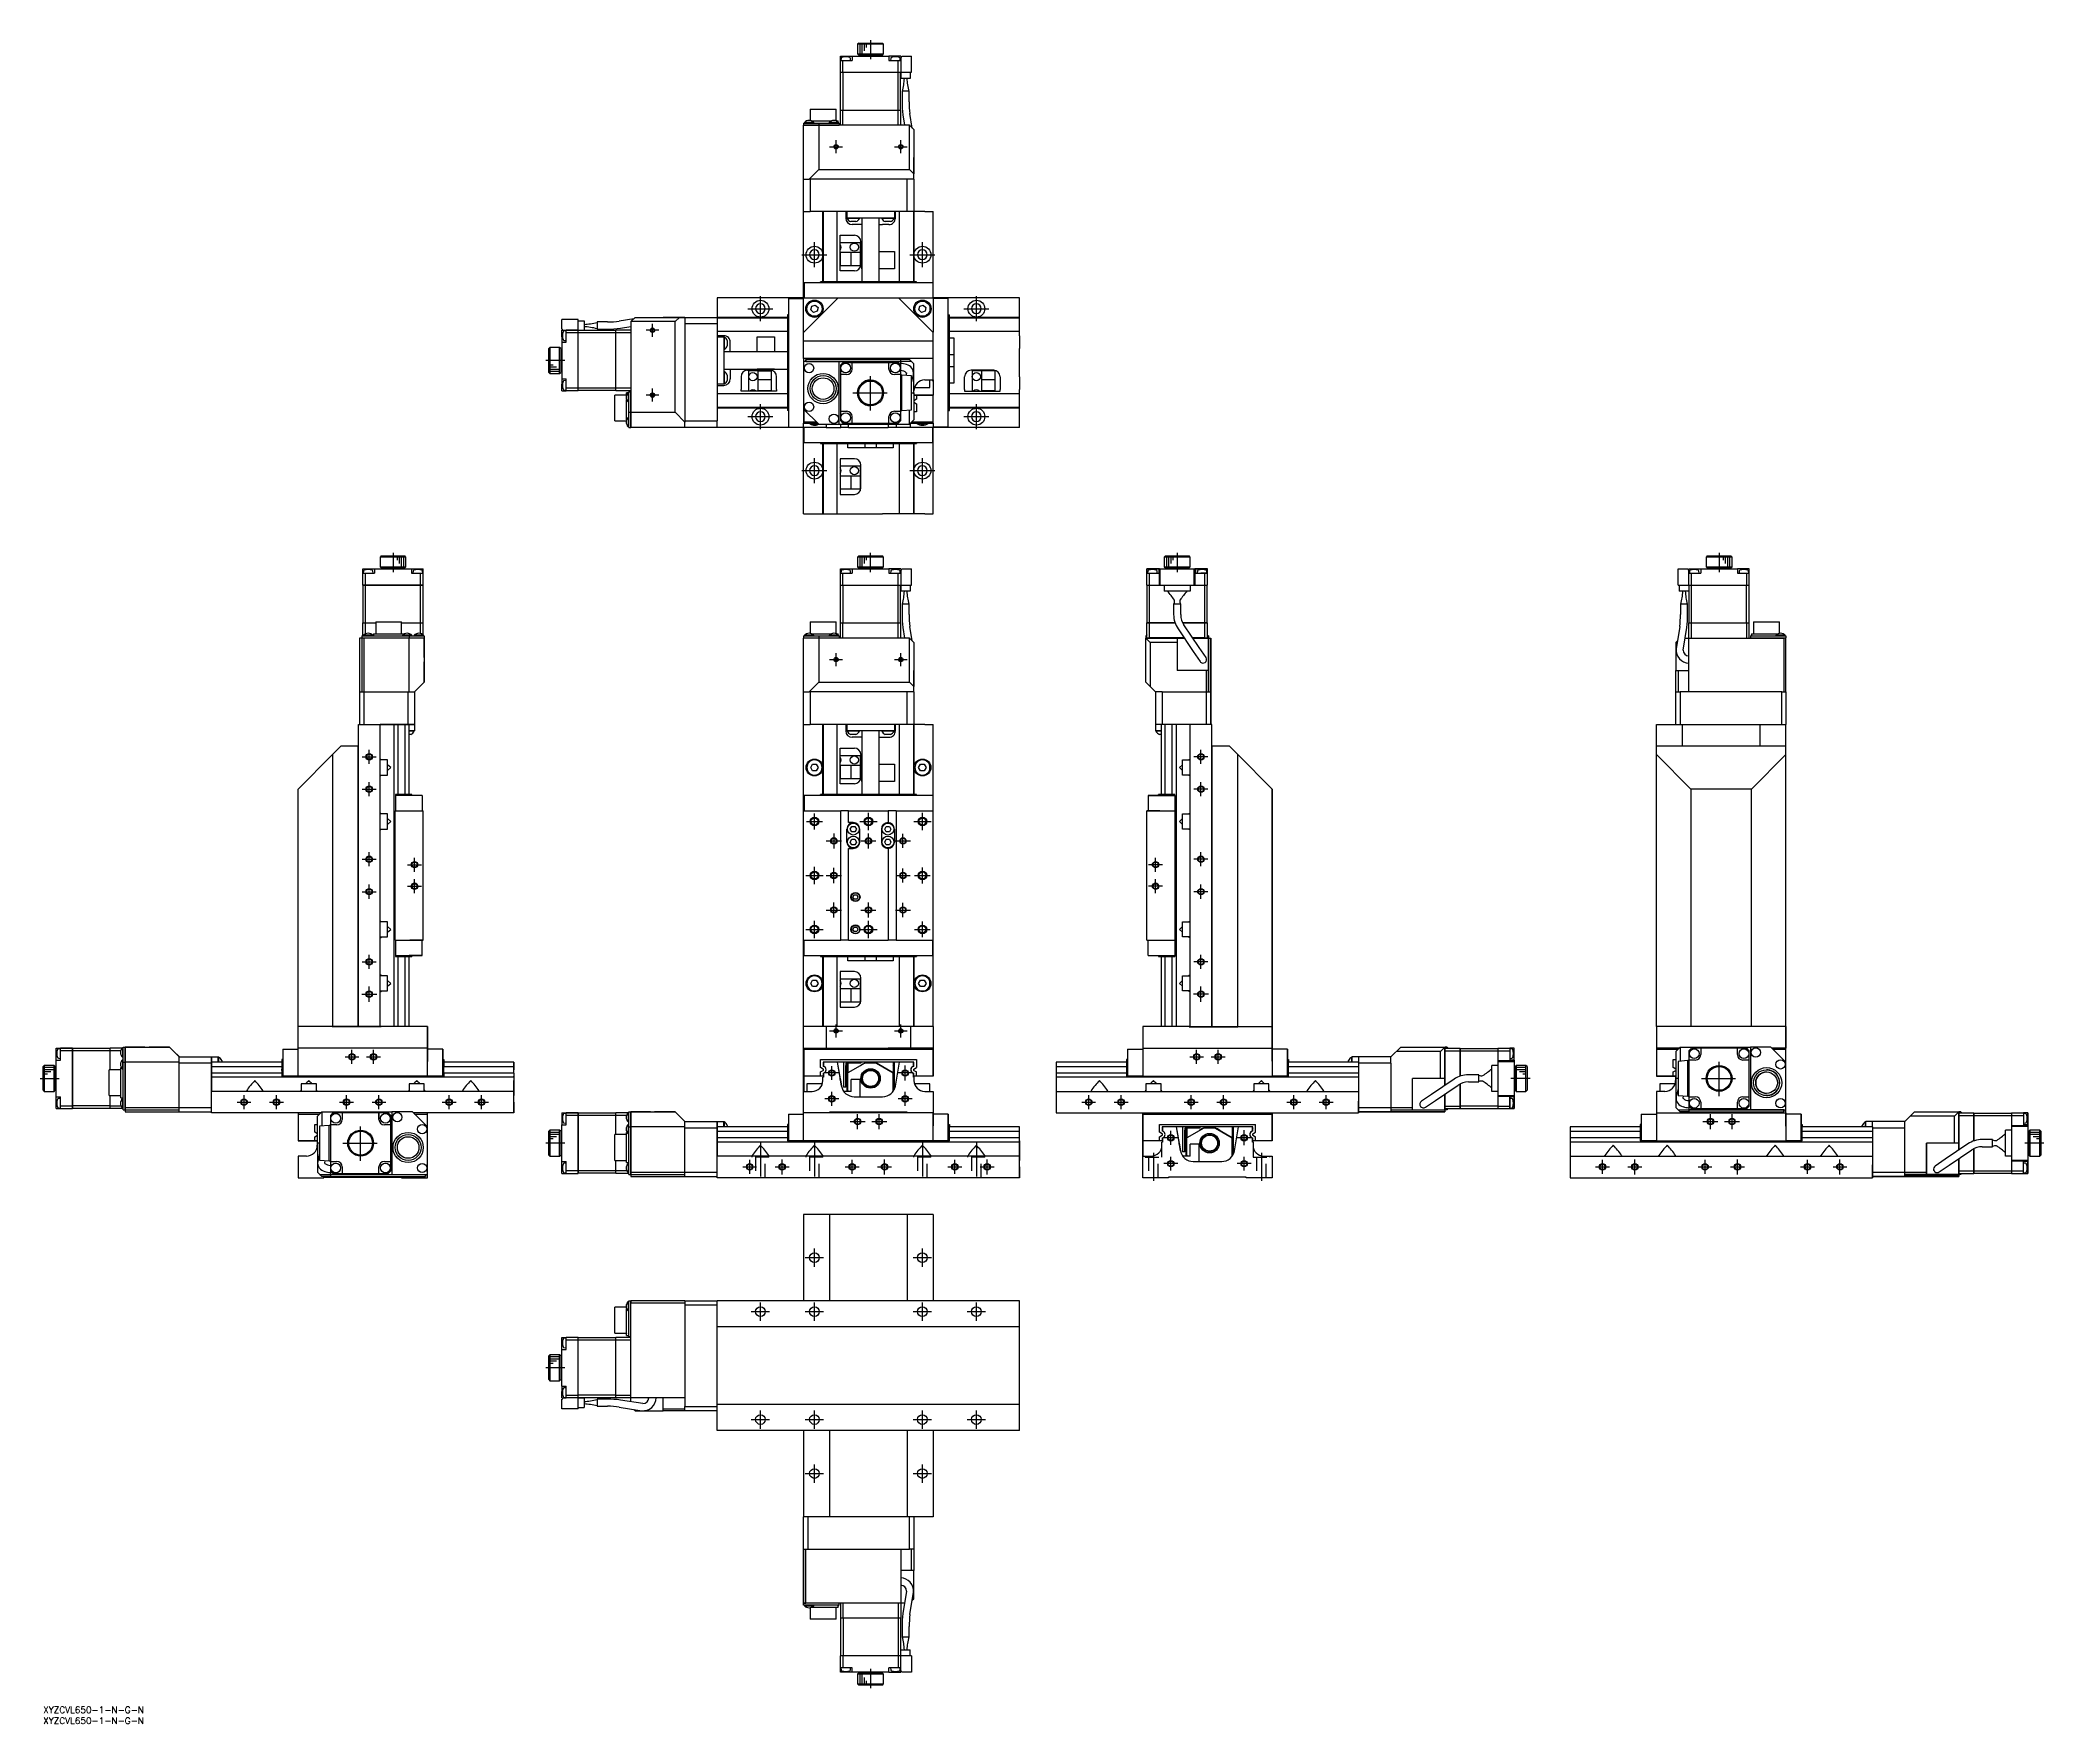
# Model space of a CAD drawing. Extents: x -1 to 927, y -8 to 772.
import ezdxf

# ---------------------------------------------------------------- set-up
doc = ezdxf.new("R2010")
doc.units = 0
doc.header["$LTSCALE"] = 0.5
doc.linetypes.add('CENTER', pattern=[50.8, 31.75, -6.35, 6.35, -6.35])
doc.linetypes.add('DASHED', pattern=[19.05, 12.7, -6.35])
for name, color, linetype in [('MSM_CENTER', 1, 'CENTER'), ('MSM_CONTINUOUS', 7, 'CONTINUOUS'), ('MSM_DASHED', 4, 'DASHED'), ('MSM_NARROW', 5, 'CONTINUOUS'), ('MSM_PART_NUMBER', 7, 'CONTINUOUS')]:
    doc.layers.add(name, color=color, linetype=linetype)
doc.styles.get("Standard").update_dxf_attribs({"font": 'txt.shx', "height": 3, "bigfont": 'bigfont.shx'})

# ---------------------------------------------------------------- blocks, each defined once
blk = doc.blocks.new('*U2')
at = {"layer": 'MSM_PART_NUMBER'}
blk.add_text('XYZCVL650-1-N-G-N', height=3, dxfattribs=at).set_placement((0, -3))
blk = doc.blocks.new('*U3')
at = {"layer": 'MSM_PART_NUMBER'}
blk.add_text('XYZCVL650-1-N-G-N', height=3, dxfattribs=at).set_placement((0, -8))

msp = doc.modelspace()

# ---------------------------------------------------------------- linework, layer by layer
at = {"layer": 'MSM_CENTER'}
for p, q in [((383.17, 772.04), (383.17, 763.14)), ((367.17, 719.59), (367.17, 725.59)), ((397.17, 719.59), (397.17, 725.59)), ((364.17, 722.59), (370.17, 722.59)), ((394.17, 722.59), (400.17, 722.59)), ((357.17, 666.79), (357.17, 678.39)), ((407.17, 666.79), (407.17, 678.39)), ((351.37, 672.59), (362.97, 672.59)), ((401.37, 672.59), (412.97, 672.59)), ((332.17, 641.79), (332.17, 653.39)), ((432.17, 641.79), (432.17, 653.39)), ((282.17, 634.59), (282.17, 640.59)), ((326.37, 647.59), (337.97, 647.59)), ((426.37, 647.59), (437.97, 647.59)), ((285.17, 637.59), (279.17, 637.59)), ((241.62, 623.59), (232.72, 623.59)), ((383.17, 600.39), (383.17, 616.79)), ((285.17, 607.59), (279.17, 607.59)), ((282.17, 604.59), (282.17, 610.59)), ((332.17, 591.79), (332.17, 603.39)), ((374.97, 608.59), (391.37, 608.59)), ((432.17, 591.79), (432.17, 603.39)), ((326.37, 597.59), (337.97, 597.59)), ((426.37, 597.59), (437.97, 597.59)), ((357.17, 566.79), (357.17, 578.39)), ((407.17, 566.79), (407.17, 578.39)), ((351.37, 572.59), (362.97, 572.59)), ((401.37, 572.59), (412.97, 572.59)), ((162, 534.49), (162, 525.59)), ((383.17, 525.59), (383.17, 534.49)), ((525.17, 534.49), (525.17, 525.59)), ((776.1, 534.49), (776.1, 525.59)), ((364.17, 485.04), (370.17, 485.04)), ((367.17, 482.04), (367.17, 488.04)), ((394.17, 485.04), (400.17, 485.04)), ((397.17, 482.04), (397.17, 488.04)), ((147.75, 440.04), (154.25, 440.04)), ((151, 436.79), (151, 443.29)), ((539.42, 440.04), (532.92, 440.04)), ((536.17, 436.79), (536.17, 443.29)), ((151, 421.79), (151, 428.29)), ((536.17, 421.79), (536.17, 428.29)), ((147.75, 425.04), (154.25, 425.04)), ((539.42, 425.04), (532.92, 425.04)), ((353.52, 410.04), (360.82, 410.04)), ((357.17, 406.39), (357.17, 413.69)), ((378.17, 410.04), (386.17, 410.04)), ((382.17, 406.04), (382.17, 414.04)), ((403.17, 410.04), (411.17, 410.04)), ((407.17, 406.04), (407.17, 414.04)), ((362.67, 401.04), (369.67, 401.04)), ((366.17, 404.54), (366.17, 397.54)), ((378.67, 401.04), (385.67, 401.04)), ((382.17, 397.54), (382.17, 404.54)), ((394.67, 401.04), (401.67, 401.04)), ((398.17, 397.79), (398.17, 404.29)), ((147.75, 392.54), (154.25, 392.54)), ((151, 389.29), (151, 395.79)), ((168.75, 390.04), (175.25, 390.04)), ((172, 386.79), (172, 393.29)), ((518.42, 390.04), (511.92, 390.04)), ((515.17, 386.79), (515.17, 393.29)), ((539.42, 392.54), (532.92, 392.54)), ((536.17, 389.29), (536.17, 395.79)), ((151, 374.29), (151, 380.79)), ((172, 376.79), (172, 383.29)), ((353.17, 385.04), (361.17, 385.04)), ((357.17, 381.04), (357.17, 389.04)), ((362.67, 385.04), (369.67, 385.04)), ((366.17, 381.54), (366.17, 388.54)), ((394.92, 385.04), (401.42, 385.04)), ((398.17, 381.79), (398.17, 388.29)), ((403.52, 385.04), (410.82, 385.04)), ((407.17, 381.39), (407.17, 388.69)), ((515.17, 376.79), (515.17, 383.29)), ((536.17, 374.29), (536.17, 380.79)), ((147.75, 377.54), (154.25, 377.54)), ((168.75, 380.04), (175.25, 380.04)), ((366.17, 365.54), (366.17, 372.54)), ((382.17, 365.54), (382.17, 372.54)), ((398.17, 365.79), (398.17, 372.29)), ((518.42, 380.04), (511.92, 380.04)), ((539.42, 377.54), (532.92, 377.54)), ((357.17, 356.04), (357.17, 364.04)), ((362.67, 369.04), (369.67, 369.04)), ((378.67, 369.04), (385.67, 369.04)), ((382.17, 356.04), (382.17, 364.04)), ((394.67, 369.04), (401.67, 369.04)), ((407.17, 356.39), (407.17, 363.69)), ((353.17, 360.04), (361.17, 360.04)), ((378.17, 360.04), (386.17, 360.04)), ((403.52, 360.04), (410.82, 360.04)), ((147.75, 345.04), (154.25, 345.04)), ((151, 341.79), (151, 348.29)), ((539.42, 345.04), (532.92, 345.04)), ((536.17, 341.79), (536.17, 348.29)), ((147.5, 330.04), (154.5, 330.04)), ((151, 326.54), (151, 333.54)), ((539.67, 330.04), (532.67, 330.04)), ((536.17, 326.54), (536.17, 333.54)), ((367.17, 310.04), (367.17, 316.04)), ((397.17, 310.04), (397.17, 316.04)), ((364.17, 313.04), (370.17, 313.04)), ((394.17, 313.04), (400.17, 313.04)), ((139.77, 301.04), (146.23, 301.04)), ((143, 297.81), (143, 304.27)), ((149.77, 301.04), (156.23, 301.04)), ((153, 297.81), (153, 304.27)), ((399.17, 290.04), (399.17, 297.04)), ((530.94, 301.04), (537.4, 301.04)), ((534.17, 297.81), (534.17, 304.27)), ((540.94, 301.04), (547.4, 301.04)), ((544.17, 297.81), (544.17, 304.27)), ((776.1, 282.84), (776.1, 299.24)), ((-1.45, 291.04), (7.45, 291.04)), ((368.4, 293.54), (361.94, 293.54)), ((365.17, 290.31), (365.17, 296.77)), ((402.67, 293.54), (395.67, 293.54)), ((688.62, 291.04), (679.72, 291.04)), ((767.9, 291.04), (784.3, 291.04)), ((89.77, 280.04), (96.23, 280.04)), ((93, 276.81), (93, 283.27)), ((104.77, 280.04), (111.23, 280.04)), ((108, 276.81), (108, 283.27)), ((137.27, 280.04), (143.73, 280.04)), ((140.5, 276.81), (140.5, 283.27)), ((152.27, 280.04), (158.73, 280.04)), ((155.5, 276.81), (155.5, 283.27)), ((184.77, 280.04), (191.23, 280.04)), ((188, 276.81), (188, 283.27)), ((199.77, 280.04), (206.23, 280.04)), ((203, 276.81), (203, 283.27)), ((368.4, 281.54), (361.94, 281.54)), ((365.17, 278.31), (365.17, 284.77)), ((402.4, 281.54), (395.94, 281.54)), ((399.17, 278.31), (399.17, 284.77)), ((480.94, 280.04), (487.4, 280.04)), ((484.17, 276.81), (484.17, 283.27)), ((495.94, 280.04), (502.4, 280.04)), ((499.17, 276.81), (499.17, 283.27)), ((528.44, 280.04), (534.9, 280.04)), ((531.67, 276.81), (531.67, 283.27)), ((543.44, 280.04), (549.9, 280.04)), ((546.67, 276.81), (546.67, 283.27)), ((575.94, 280.04), (582.4, 280.04)), ((579.17, 276.81), (579.17, 283.27)), ((590.94, 280.04), (597.4, 280.04)), ((594.17, 276.81), (594.17, 283.27)), ((147, 252.84), (147, 269.24)), ((373.67, 271.04), (380.67, 271.04)), ((377.17, 267.54), (377.17, 274.54)), ((383.67, 271.04), (390.67, 271.04)), ((387.17, 267.54), (387.17, 274.54)), ((768.6, 271.04), (775.6, 271.04)), ((772.1, 267.54), (772.1, 274.54)), ((778.6, 271.04), (785.6, 271.04)), ((782.1, 267.54), (782.1, 274.54)), ((138.8, 261.04), (155.2, 261.04)), ((241.62, 261.04), (232.72, 261.04)), ((332.17, 261.54), (332.17, 243.04)), ((357.17, 261.54), (357.17, 243.04)), ((407.17, 261.54), (407.17, 243.04)), ((432.17, 261.54), (432.17, 243.04)), ((525.4, 263.54), (518.94, 263.54)), ((522.17, 260.31), (522.17, 266.77)), ((559.67, 263.54), (552.67, 263.54)), ((556.17, 260.04), (556.17, 267.04)), ((926.55, 261.04), (917.65, 261.04)), ((327.17, 246.81), (327.17, 253.27)), ((342.17, 246.54), (342.17, 253.54)), ((374.67, 246.81), (374.67, 253.27)), ((389.67, 246.54), (389.67, 253.54)), ((422.17, 246.81), (422.17, 253.27)), ((437.17, 246.54), (437.17, 253.54)), ((514.17, 256.54), (514.17, 243.54)), ((525.4, 251.54), (518.94, 251.54)), ((522.17, 248.31), (522.17, 254.77)), ((559.4, 251.54), (552.94, 251.54)), ((556.17, 248.31), (556.17, 254.77)), ((564.17, 256.54), (564.17, 243.54)), ((722.1, 246.81), (722.1, 253.27)), ((737.1, 246.54), (737.1, 253.54)), ((769.6, 246.81), (769.6, 253.27)), ((784.6, 246.54), (784.6, 253.54)), ((817.1, 246.81), (817.1, 253.27)), ((832.1, 246.54), (832.1, 253.54)), ((323.94, 250.04), (330.4, 250.04)), ((338.94, 250.04), (345.4, 250.04)), ((371.44, 250.04), (377.9, 250.04)), ((386.44, 250.04), (392.9, 250.04)), ((418.94, 250.04), (425.4, 250.04)), ((433.94, 250.04), (440.4, 250.04)), ((718.87, 250.04), (725.33, 250.04)), ((733.87, 250.04), (740.33, 250.04)), ((766.37, 250.04), (772.83, 250.04)), ((781.37, 250.04), (787.83, 250.04)), ((813.87, 250.04), (820.33, 250.04)), ((828.87, 250.04), (835.33, 250.04)), ((352.92, 208), (361.42, 208)), ((357.17, 203.75), (357.17, 212.25)), ((402.92, 208), (411.42, 208)), ((407.17, 203.75), (407.17, 212.25)), ((332.17, 178.75), (332.17, 187.25)), ((357.17, 178.75), (357.17, 187.25)), ((407.17, 178.75), (407.17, 187.25)), ((432.17, 178.75), (432.17, 187.25)), ((327.92, 183), (336.42, 183)), ((352.92, 183), (361.42, 183)), ((402.92, 183), (411.42, 183)), ((427.92, 183), (436.42, 183)), ((241.62, 157), (232.72, 157)), ((327.92, 133), (336.42, 133)), ((332.17, 128.75), (332.17, 137.25)), ((352.92, 133), (361.42, 133)), ((357.17, 128.75), (357.17, 137.25)), ((402.92, 133), (411.42, 133)), ((407.17, 128.75), (407.17, 137.25)), ((427.92, 133), (436.42, 133)), ((432.17, 128.75), (432.17, 137.25)), ((357.17, 103.75), (357.17, 112.25)), ((407.17, 103.75), (407.17, 112.25)), ((352.92, 108), (361.42, 108)), ((402.92, 108), (411.42, 108)), ((383.17, 17.45), (383.17, 8.55))]:
    msp.add_line(p, q, dxfattribs=at)
at = {"layer": 'MSM_CONTINUOUS'}
for p, q in [((377.67, 770.59), (377.17, 770.09)), ((377.67, 770.59), (388.67, 770.59)), ((389.17, 770.09), (388.67, 770.59)), ((369.17, 757.09), (369.17, 764.59)), ((369.17, 764.59), (374.67, 764.59)), ((369.17, 762.59), (374.67, 762.59)), ((369.5, 763.57), (369.42, 762.59)), ((370.37, 757.09), (370.37, 762.59)), ((373.92, 762.59), (373.83, 763.57)), ((374.67, 764.59), (374.67, 762.59)), ((374.67, 764.59), (391.67, 764.59)), ((389.17, 770.09), (377.17, 770.09)), ((377.17, 770.09), (377.17, 765.59)), ((377.17, 765.59), (389.17, 765.59)), ((377.17, 765.59), (377.67, 765.09)), ((388.67, 765.09), (377.67, 765.09)), ((380.67, 765.09), (380.67, 764.59)), ((385.67, 764.59), (385.67, 765.09)), ((388.67, 765.09), (389.17, 765.59)), ((389.17, 765.59), (389.17, 770.09)), ((391.67, 764.59), (391.67, 762.59)), ((397.17, 764.59), (391.67, 764.59)), ((391.67, 762.59), (397.17, 762.59)), ((392.5, 763.57), (392.42, 762.59)), ((395.97, 757.09), (395.97, 762.59)), ((396.92, 762.59), (396.83, 763.57)), ((397.17, 764.59), (397.17, 754.29)), ((397.17, 764.29), (397.67, 764.29)), ((397.67, 764.59), (397.67, 764.29)), ((397.67, 764.59), (402.17, 764.59)), ((402.17, 757.09), (402.17, 764.59)), ((369.17, 757.09), (370.37, 757.09)), ((369.27, 739.59), (369.27, 757.09)), ((370.37, 757.09), (395.97, 757.09)), ((370.41, 739.59), (370.41, 757.09)), ((395.92, 739.59), (395.92, 757.09)), ((395.97, 757.09), (402.17, 757.09)), ((397.07, 739.59), (397.07, 757.09)), ((401.57, 754.29), (397.17, 754.29)), ((401.57, 757.09), (401.57, 754.29)), ((401.02, 748.29), (397.72, 748.29)), ((397.72, 748.29), (397.72, 743.42)), ((401.02, 743.42), (401.02, 748.29)), ((352.17, 733.59), (352.17, 732.69)), ((352.17, 733.59), (359.17, 733.59)), ((356.82, 733.88), (352.52, 733.88)), ((352.52, 733.88), (352.52, 733.59)), ((355.17, 740.09), (367.17, 740.09)), ((355.17, 740.09), (355.17, 734.74)), ((355.74, 734.59), (365.09, 734.59)), ((356.82, 733.59), (356.82, 733.88)), ((359.17, 733.59), (368.67, 733.59)), ((359.17, 733.59), (359.17, 732.69)), ((368.32, 733.88), (364.02, 733.88)), ((364.02, 733.88), (364.02, 733.59)), ((367.17, 734.61), (367.17, 740.09)), ((367.24, 734.59), (368.17, 734.59)), ((368.17, 734.02), (368.17, 734.59)), ((368.32, 733.59), (368.32, 733.88)), ((368.67, 733.59), (368.67, 732.69)), ((369.17, 732.59), (369.17, 739.59)), ((369.17, 739.59), (370.37, 739.59)), ((370.37, 732.59), (370.37, 739.59)), ((370.37, 739.59), (395.97, 739.59)), ((395.97, 732.59), (395.97, 739.59)), ((395.97, 739.59), (397.17, 739.59)), ((397.17, 732.69), (397.17, 739.59)), ((398.14, 737.45), (398.91, 732.59)), ((402.46, 731.29), (401.4, 737.97)), ((352.27, 732.59), (352.17, 732.69)), ((352.17, 732.69), (359.17, 732.69)), ((352.17, 707.59), (352.17, 732.59)), ((359.17, 732.59), (352.17, 732.59)), ((359.17, 732.69), (368.67, 732.69)), ((359.21, 732.59), (359.17, 732.69)), ((359.17, 732.59), (359.17, 712.09)), ((401.17, 732.59), (359.17, 732.59)), ((368.67, 732.69), (368.57, 732.59)), ((397.17, 732.69), (397.07, 732.59)), ((403.17, 730.59), (401.17, 732.59)), ((401.17, 712.09), (401.17, 732.59)), ((403.17, 730.59), (403.17, 710.09)), ((403.17, 730.59), (403.17, 717.59)), ((403.17, 707.59), (403.17, 717.59)), ((352.17, 692.59), (352.17, 707.59)), ((352.17, 707.59), (354.67, 707.59)), ((354.67, 707.59), (359.17, 712.09)), ((383.17, 707.59), (354.67, 707.59)), ((383.17, 707.59), (355.17, 707.59)), ((355.17, 707.59), (355.17, 692.59)), ((359.17, 712.09), (401.17, 712.09)), ((403.17, 707.59), (383.17, 707.59)), ((400.17, 707.59), (383.17, 707.59)), ((400.17, 692.59), (400.17, 707.59)), ((401.17, 712.09), (403.17, 710.09)), ((403.17, 707.59), (403.17, 692.59)), ((352.17, 652.59), (352.17, 692.59)), ((352.17, 692.59), (355.17, 692.59)), ((400.17, 692.59), (355.17, 692.59)), ((361.07, 660.09), (361.07, 692.59)), ((361.37, 660.09), (361.37, 692.59)), ((367.72, 660.09), (367.72, 692.59)), ((371.67, 692.59), (371.67, 689.59)), ((372.17, 692.59), (372.17, 689.59)), ((394.17, 689.59), (372.17, 689.59)), ((372.32, 689.59), (372.32, 689.39)), ((378.02, 689.39), (372.32, 689.39)), ((376.39, 687.94), (373.95, 687.94)), ((378.02, 689.39), (378.02, 689.59)), ((379.17, 689.59), (379.17, 660.09)), ((387.17, 660.09), (387.17, 689.59)), ((388.32, 689.59), (388.32, 689.39)), ((394.02, 689.39), (388.32, 689.39)), ((392.39, 687.94), (389.95, 687.94)), ((394.02, 689.39), (394.02, 689.59)), ((394.17, 692.59), (394.17, 689.59)), ((394.67, 689.59), (394.67, 692.59)), ((396.61, 660.09), (396.61, 692.59)), ((408.27, 692.59), (400.17, 692.59)), ((402.97, 692.59), (402.97, 660.09)), ((403.27, 692.59), (403.27, 660.09)), ((408.27, 692.59), (412.17, 692.59)), ((412.17, 652.59), (412.17, 692.59)), ((369.04, 681.59), (375.67, 681.59)), ((369.04, 665.09), (369.04, 681.59)), ((378.37, 678.09), (369.04, 678.09)), ((379.17, 686.59), (374.67, 686.59)), ((378.37, 678.09), (378.37, 667.59)), ((378.67, 678.59), (378.67, 668.09)), ((387.17, 686.59), (388.76, 686.59)), ((391.67, 686.59), (388.76, 686.59)), ((378.37, 673.59), (369.04, 673.59)), ((369.17, 667.59), (369.17, 673.59)), ((374.17, 667.59), (374.17, 673.59)), ((379.17, 666.09), (379.17, 674.09)), ((387.17, 674.09), (394.17, 674.09)), ((394.17, 674.09), (394.17, 666.09)), ((352.37, 659.59), (352.37, 652.59)), ((411.97, 659.59), (352.37, 659.59)), ((404.37, 660.09), (359.97, 660.09)), ((359.97, 659.59), (359.97, 660.09)), ((369.04, 667.59), (378.37, 667.59)), ((375.67, 665.09), (369.04, 665.09)), ((394.17, 666.09), (387.17, 666.09)), ((404.37, 659.59), (404.37, 660.09)), ((411.97, 659.59), (411.97, 652.59)), ((312.17, 652.59), (312.17, 640.59)), ((352.17, 652.59), (312.17, 652.59)), ((345.17, 652.39), (345.17, 592.79)), ((345.17, 652.39), (352.17, 652.39)), ((352.17, 636.59), (368.17, 652.59)), ((352.17, 636.79), (352.17, 652.59)), ((352.17, 652.59), (368.17, 652.59)), ((368.17, 652.59), (396.17, 652.59)), ((396.17, 652.59), (412.17, 636.59)), ((396.17, 652.59), (412.17, 652.59)), ((412.17, 652.59), (412.17, 636.69)), ((452.17, 652.59), (412.17, 652.59)), ((419.17, 652.39), (412.17, 652.39)), ((419.17, 592.79), (419.17, 652.39)), ((452.17, 635.09), (452.17, 652.59)), ((247.67, 642.59), (240.17, 642.59)), ((240.17, 638.09), (240.17, 642.59)), ((247.67, 642.59), (240.17, 642.59)), ((247.67, 636.39), (247.67, 642.59)), ((247.67, 641.99), (250.47, 641.99)), ((250.47, 641.99), (250.47, 637.59)), ((256.47, 641.44), (256.47, 638.14)), ((261.33, 641.44), (256.47, 641.44)), ((273.46, 642.88), (266.78, 641.82)), ((274.17, 643.59), (272.17, 641.59)), ((292.67, 641.59), (272.17, 641.59)), ((272.17, 641.59), (272.17, 599.59)), ((274.17, 643.59), (294.67, 643.59)), ((274.17, 643.59), (287.17, 643.59)), ((297.17, 643.59), (287.17, 643.59)), ((292.67, 641.59), (294.67, 643.59)), ((292.67, 599.59), (292.67, 641.59)), ((294.67, 643.59), (297.17, 643.59)), ((297.17, 643.59), (297.17, 623.59)), ((297.17, 643.59), (312.17, 643.59)), ((297.17, 640.59), (297.17, 623.59)), ((312.17, 640.59), (297.17, 640.59)), ((312.17, 643.69), (344.67, 643.69)), ((312.17, 643.39), (344.67, 643.39)), ((312.17, 640.59), (312.17, 595.59)), ((344.67, 644.79), (344.67, 600.39)), ((345.17, 644.79), (344.67, 644.79)), ((355.51, 647.09), (355.9, 648.77)), ((356.77, 645.9), (355.51, 647.09)), ((355.9, 648.77), (357.56, 649.27)), ((358.43, 646.4), (356.77, 645.9)), ((357.56, 649.27), (358.82, 648.09)), ((358.82, 648.09), (358.43, 646.4)), ((405.51, 647.09), (405.9, 648.77)), ((406.77, 645.9), (405.51, 647.09)), ((405.9, 648.77), (407.56, 649.27)), ((408.43, 646.4), (406.77, 645.9)), ((407.56, 649.27), (408.82, 648.09)), ((408.82, 648.09), (408.43, 646.4)), ((419.17, 644.79), (419.67, 644.79)), ((419.67, 600.39), (419.67, 644.79)), ((419.67, 643.69), (452.17, 643.69)), ((419.67, 643.39), (452.17, 643.39)), ((240.17, 638.09), (240.47, 638.09)), ((240.17, 637.59), (247.67, 637.59)), ((240.17, 634.59), (240.17, 637.59)), ((240.17, 634.59), (240.17, 632.09)), ((240.17, 632.09), (242.17, 632.09)), ((240.17, 632.09), (240.17, 612.59)), ((240.47, 637.59), (240.47, 638.09)), ((242.17, 637.34), (241.18, 637.25)), ((241.18, 632.92), (242.17, 632.84)), ((247.67, 637.59), (242.17, 637.59)), ((242.17, 636.39), (242.17, 637.59)), ((247.67, 636.39), (242.17, 636.39)), ((242.17, 632.09), (242.17, 636.39)), ((247.67, 637.59), (250.47, 637.59)), ((265.17, 637.49), (247.67, 637.49)), ((265.17, 637.49), (247.67, 637.49)), ((247.67, 610.79), (247.67, 636.39)), ((265.17, 636.34), (247.67, 636.34)), ((256.47, 638.14), (261.33, 638.14)), ((272.07, 637.59), (265.17, 637.59)), ((265.17, 636.39), (265.17, 637.59)), ((272.07, 637.59), (265.17, 637.59)), ((272.17, 636.39), (265.17, 636.39)), ((265.17, 610.79), (265.17, 636.39)), ((267.3, 638.56), (272.17, 639.33)), ((272.17, 637.49), (272.07, 637.59)), ((272.07, 637.59), (272.17, 637.49)), ((344.67, 637.03), (312.17, 637.03)), ((315.17, 635.09), (312.17, 635.09)), ((312.17, 634.59), (315.17, 634.59)), ((315.17, 634.59), (315.17, 612.59)), ((315.37, 634.44), (315.17, 634.44)), ((315.37, 634.44), (315.37, 628.74)), ((316.82, 632.81), (316.82, 630.37)), ((318.17, 627.59), (318.17, 632.09)), ((330.67, 634.59), (338.67, 634.59)), ((330.67, 627.59), (330.67, 634.59)), ((338.67, 634.59), (338.67, 627.59)), ((352.17, 636.79), (352.27, 636.79)), ((352.17, 624.59), (352.17, 636.79)), ((412.17, 632.59), (352.17, 632.59)), ((352.27, 636.79), (352.27, 636.69)), ((412.17, 636.69), (412.07, 636.69)), ((412.17, 624.59), (412.17, 636.69)), ((452.17, 637.03), (419.67, 637.03)), ((419.67, 634.09), (421.67, 634.09)), ((421.67, 634.09), (421.67, 626.29)), ((452.17, 635.09), (452.17, 629.18)), ((234.67, 629.59), (234.17, 629.09)), ((234.17, 618.09), (234.17, 629.09)), ((239.17, 629.59), (234.67, 629.59)), ((234.67, 629.59), (234.67, 617.59)), ((239.67, 629.09), (239.17, 629.59)), ((239.17, 617.59), (239.17, 629.59)), ((239.67, 629.09), (239.67, 618.09)), ((240.17, 626.09), (239.67, 626.09)), ((297.17, 623.59), (297.17, 595.09)), ((297.17, 623.59), (297.17, 595.59)), ((315.17, 628.74), (315.37, 628.74)), ((344.67, 627.59), (315.17, 627.59)), ((352.17, 624.69), (352.27, 624.59)), ((352.17, 624.59), (352.17, 623.09)), ((412.17, 624.59), (352.17, 624.59)), ((352.17, 624.59), (352.17, 623.09)), ((352.17, 623.09), (352.17, 601.09)), ((402.17, 623.09), (352.17, 623.09)), ((353.17, 624.09), (353.17, 623.09)), ((353.17, 623.09), (353.17, 624.09)), ((401.17, 624.09), (353.17, 624.09)), ((353.17, 623.19), (397.17, 623.19)), ((364.17, 624.29), (364.17, 624.59)), ((400.17, 624.29), (364.17, 624.29)), ((368.67, 594.09), (368.67, 623.09)), ((370.37, 622.59), (369.17, 621.39)), ((395.97, 622.59), (370.37, 622.59)), ((374.67, 619.59), (374.67, 622.59)), ((391.67, 619.59), (391.67, 622.59)), ((397.17, 621.39), (395.97, 622.59)), ((397.17, 623.19), (397.07, 623.09)), ((397.17, 623.19), (397.17, 624.09)), ((397.17, 621.39), (397.17, 623.09)), ((400.17, 624.59), (400.17, 624.29)), ((400.17, 624.59), (400.17, 624.29)), ((402.17, 623.09), (401.17, 624.09)), ((403.17, 622.09), (402.17, 623.09)), ((403.17, 608.59), (403.17, 622.09)), ((412.07, 624.59), (412.17, 624.69)), ((412.17, 614.59), (412.17, 624.59)), ((421.67, 626.29), (419.67, 626.29)), ((421.67, 626.29), (421.67, 613.09)), ((452.17, 615.99), (452.17, 629.18)), ((234.17, 618.09), (234.67, 617.59)), ((234.67, 617.59), (239.17, 617.59)), ((239.17, 617.59), (239.67, 618.09)), ((239.67, 621.09), (240.17, 621.09)), ((240.17, 615.09), (242.17, 615.09)), ((240.17, 609.59), (240.17, 612.59)), ((242.17, 614.34), (241.18, 614.25)), ((242.17, 610.79), (242.17, 615.09)), ((315.17, 612.59), (312.17, 612.59)), ((315.17, 619.59), (344.67, 619.59)), ((315.37, 618.44), (315.17, 618.44)), ((315.17, 612.74), (315.37, 612.74)), ((315.37, 618.44), (315.37, 612.74)), ((316.82, 616.81), (316.82, 614.37)), ((318.17, 619.59), (318.17, 615.09)), ((323.17, 615.99), (323.17, 616.09)), ((323.17, 615.99), (323.17, 610.09)), ((326.17, 619.09), (336.67, 619.09)), ((326.67, 618.79), (326.67, 609.46)), ((331.17, 618.79), (326.67, 618.79)), ((338.67, 619.59), (330.67, 619.59)), ((331.17, 614.59), (331.17, 618.79)), ((331.17, 618.79), (337.17, 618.79)), ((337.17, 614.59), (331.17, 614.59)), ((331.17, 609.59), (331.17, 614.59)), ((337.17, 618.79), (337.17, 614.59)), ((337.17, 614.59), (337.17, 609.59)), ((339.67, 616.09), (339.67, 615.99)), ((339.67, 610.09), (339.67, 615.99)), ((369.17, 621.39), (369.17, 595.79)), ((372.17, 617.09), (369.17, 617.09)), ((397.17, 617.09), (394.17, 617.09)), ((397.17, 595.79), (397.17, 621.39)), ((397.67, 616.8), (397.17, 616.84)), ((397.67, 600.37), (397.67, 616.8)), ((402.17, 616.49), (397.67, 616.8)), ((399.82, 617.79), (399.56, 616.67)), ((399.7, 617.95), (399.78, 617.85)), ((399.78, 617.85), (399.82, 617.78)), ((402.17, 613.32), (403.03, 617.04)), ((402.17, 600.69), (402.17, 616.49)), ((408.27, 614.59), (412.17, 614.59)), ((410.67, 611.09), (410.67, 614.59)), ((412.07, 614.09), (412.07, 614.59)), ((412.17, 614.09), (412.07, 614.09)), ((412.17, 614.59), (412.17, 607.59)), ((419.67, 620.88), (421.67, 620.88)), ((421.67, 613.09), (419.67, 613.09)), ((426.67, 616.09), (426.67, 615.99)), ((426.67, 610.09), (426.67, 615.99)), ((440.17, 619.09), (429.67, 619.09)), ((430.17, 618.79), (430.17, 609.46)), ((440.67, 618.79), (430.17, 618.79)), ((434.67, 614.59), (434.67, 618.79)), ((440.67, 614.59), (434.67, 614.59)), ((434.67, 609.59), (434.67, 614.59)), ((440.67, 618.79), (440.67, 614.59)), ((440.67, 614.59), (440.67, 609.59)), ((443.17, 615.99), (443.17, 616.09)), ((443.17, 615.99), (443.17, 610.09)), ((452.17, 615.99), (452.17, 610.09)), ((240.17, 609.59), (242.17, 609.59)), ((241.18, 609.92), (242.17, 609.84)), ((242.17, 609.59), (242.17, 610.79)), ((247.67, 610.79), (242.17, 610.79)), ((247.67, 609.59), (242.17, 609.59)), ((265.17, 610.83), (247.67, 610.83)), ((247.67, 609.59), (247.67, 610.79)), ((265.17, 609.69), (247.67, 609.69)), ((270.14, 607.59), (264.67, 607.59)), ((264.67, 595.59), (264.67, 607.59)), ((265.17, 609.59), (265.17, 610.79)), ((272.17, 610.79), (265.17, 610.79)), ((272.17, 609.59), (265.17, 609.59)), ((270.17, 607.66), (270.17, 608.59)), ((270.73, 608.59), (270.17, 608.59)), ((270.17, 596.16), (270.17, 605.51)), ((271.17, 608.74), (270.87, 608.74)), ((270.87, 608.74), (270.87, 604.44)), ((270.87, 604.44), (271.17, 604.44)), ((271.17, 592.59), (271.17, 609.09)), ((271.17, 609.09), (272.07, 609.09)), ((271.17, 609.09), (272.07, 609.09)), ((272.07, 592.59), (272.07, 609.09)), ((272.07, 609.09), (272.17, 608.99)), ((272.17, 608.99), (272.07, 609.09)), ((312.17, 612.09), (315.17, 612.09)), ((344.67, 608.14), (312.17, 608.14)), ((323.17, 609.46), (323.17, 610.09)), ((339.67, 609.46), (323.17, 609.46)), ((331.17, 609.59), (331.17, 609.46)), ((337.17, 609.59), (331.17, 609.59)), ((337.17, 609.46), (337.17, 609.59)), ((339.67, 610.09), (339.67, 609.46)), ((402.17, 608.59), (403.17, 608.59)), ((403.17, 608.59), (403.17, 596.09)), ((403.27, 608.09), (403.17, 608.09)), ((403.17, 607.49), (411.97, 607.49)), ((404.37, 605.61), (403.17, 604.92)), ((403.17, 604.25), (404.37, 603.56)), ((403.27, 608.09), (403.27, 609.59)), ((412.17, 607.59), (403.57, 607.59)), ((403.57, 607.59), (403.57, 607.49)), ((403.57, 607.59), (403.57, 607.49)), ((403.67, 611.55), (403.67, 611.09)), ((403.67, 611.09), (410.67, 611.09)), ((404.37, 607.49), (404.37, 605.61)), ((404.37, 603.56), (404.37, 599.89)), ((411.97, 607.49), (411.97, 595.09)), ((412.17, 594.59), (412.17, 607.59)), ((452.17, 608.14), (419.67, 608.14)), ((426.67, 610.09), (426.67, 609.46)), ((426.67, 609.46), (443.17, 609.46)), ((434.67, 609.59), (434.67, 609.46)), ((440.67, 609.59), (434.67, 609.59)), ((440.67, 609.46), (440.67, 609.59)), ((443.17, 609.46), (443.17, 610.09)), ((452.17, 592.59), (452.17, 610.09)), ((264.67, 595.59), (270.01, 595.59)), ((271.17, 597.24), (270.87, 597.24)), ((270.87, 597.24), (270.87, 592.94)), ((271.17, 599.59), (272.07, 599.59)), ((272.17, 599.63), (272.07, 599.59)), ((272.17, 599.59), (272.17, 592.59)), ((272.17, 599.59), (292.67, 599.59)), ((297.17, 595.09), (292.67, 599.59)), ((297.17, 595.59), (312.17, 595.59)), ((297.17, 592.59), (297.17, 595.09)), ((344.67, 601.79), (312.17, 601.79)), ((344.67, 601.49), (312.17, 601.49)), ((312.17, 592.59), (312.17, 595.59)), ((345.17, 600.39), (344.67, 600.39)), ((352.17, 601.09), (359.17, 594.09)), ((352.17, 601.09), (352.17, 594.59)), ((352.17, 601.09), (352.17, 600.09)), ((352.17, 597.09), (352.17, 594.59)), ((352.17, 594.59), (358.67, 594.59)), ((352.17, 592.59), (352.17, 594.59)), ((352.37, 595.09), (352.37, 600.89)), ((358.17, 595.09), (352.37, 595.09)), ((359.17, 594.09), (401.17, 594.09)), ((362.67, 594.09), (362.67, 592.59)), ((369.17, 600.09), (372.17, 600.09)), ((369.17, 595.79), (370.37, 594.59)), ((369.37, 592.59), (369.37, 594.09)), ((370.37, 594.59), (395.97, 594.59)), ((372.97, 592.59), (372.97, 594.09)), ((374.67, 594.59), (374.67, 597.59)), ((391.37, 594.09), (391.37, 592.59)), ((391.67, 594.59), (391.67, 597.59)), ((394.17, 600.09), (397.17, 600.09)), ((394.97, 594.09), (394.97, 592.59)), ((395.97, 594.59), (397.17, 595.79)), ((397.17, 600.34), (397.67, 600.37)), ((397.67, 600.37), (402.17, 600.69)), ((401.17, 594.09), (401.17, 600.62)), ((403.17, 596.09), (401.17, 594.09)), ((401.67, 594.09), (401.17, 594.09)), ((401.67, 594.59), (412.17, 594.59)), ((401.67, 592.59), (401.67, 594.09)), ((411.97, 595.09), (402.17, 595.09)), ((404.37, 599.89), (403.17, 599.89)), ((412.17, 594.59), (412.17, 592.59)), ((419.17, 600.39), (419.67, 600.39)), ((452.17, 601.79), (419.67, 601.79)), ((452.17, 601.49), (419.67, 601.49)), ((270.87, 592.94), (271.17, 592.94)), ((271.17, 592.59), (272.07, 592.59)), ((272.17, 592.69), (272.07, 592.59)), ((297.17, 592.59), (272.17, 592.59)), ((312.17, 592.59), (297.17, 592.59)), ((352.17, 592.59), (312.17, 592.59)), ((345.17, 592.79), (352.17, 592.79)), ((362.67, 592.59), (352.17, 592.59)), ((352.17, 552.59), (352.17, 592.59)), ((352.37, 585.59), (352.37, 592.59)), ((352.37, 585.59), (411.97, 585.59)), ((359.97, 585.59), (359.97, 585.09)), ((359.97, 585.09), (404.37, 585.09)), ((361.07, 552.59), (361.07, 585.09)), ((361.37, 552.59), (361.37, 585.09)), ((362.67, 592.59), (369.37, 592.59)), ((367.72, 552.59), (367.72, 585.09)), ((372.97, 592.59), (369.37, 592.59)), ((372.67, 583.09), (372.67, 585.09)), ((372.97, 592.59), (391.37, 592.59)), ((380.46, 585.09), (380.46, 583.09)), ((385.87, 583.09), (385.87, 585.09)), ((401.67, 592.59), (391.37, 592.59)), ((393.67, 585.09), (393.67, 583.09)), ((396.61, 552.59), (396.61, 585.09)), ((412.17, 592.59), (401.67, 592.59)), ((402.97, 585.09), (402.97, 552.59)), ((403.27, 585.09), (403.27, 552.59)), ((404.37, 585.59), (404.37, 585.09)), ((411.97, 585.59), (411.97, 592.59)), ((419.17, 592.79), (412.17, 592.79)), ((412.17, 552.59), (412.17, 592.59)), ((452.17, 592.59), (412.17, 592.59)), ((375.67, 578.09), (369.04, 578.09)), ((369.04, 578.09), (369.04, 561.59)), ((385.87, 583.09), (372.67, 583.09)), ((393.67, 583.09), (385.87, 583.09)), ((378.37, 574.59), (369.04, 574.59)), ((378.37, 570.09), (369.04, 570.09)), ((369.17, 564.09), (369.17, 570.09)), ((374.17, 564.09), (374.17, 570.09)), ((378.37, 574.59), (378.37, 564.09)), ((378.67, 564.59), (378.67, 575.09)), ((369.04, 564.09), (378.37, 564.09)), ((369.04, 561.59), (375.67, 561.59)), ((352.17, 552.59), (361.37, 552.59)), ((361.37, 552.59), (367.72, 552.59)), ((367.72, 552.59), (375.57, 552.59)), ((375.57, 552.59), (388.76, 552.59)), ((408.27, 552.59), (388.76, 552.59)), ((408.27, 552.59), (412.17, 552.59)), ((156.5, 533.04), (156, 532.54)), ((156, 532.54), (156, 528.04)), ((168, 532.54), (156, 532.54)), ((156.5, 533.04), (167.5, 533.04)), ((168, 532.54), (167.5, 533.04)), ((168, 528.04), (168, 532.54)), ((377.67, 533.04), (377.17, 532.54)), ((389.17, 532.54), (377.17, 532.54)), ((377.17, 532.54), (377.17, 528.04)), ((377.67, 533.04), (388.67, 533.04)), ((389.17, 532.54), (388.67, 533.04)), ((389.17, 528.04), (389.17, 532.54)), ((519.67, 533.04), (519.17, 532.54)), ((519.17, 532.54), (519.17, 528.04)), ((531.17, 532.54), (519.17, 532.54)), ((519.67, 533.04), (530.67, 533.04)), ((531.17, 532.54), (530.67, 533.04)), ((531.17, 528.04), (531.17, 532.54)), ((770.6, 533.04), (770.1, 532.54)), ((782.1, 532.54), (770.1, 532.54)), ((770.1, 532.54), (770.1, 528.04)), ((770.6, 533.04), (781.6, 533.04)), ((782.1, 532.54), (781.6, 533.04)), ((782.1, 528.04), (782.1, 532.54)), ((148, 527.04), (176, 527.04)), ((148, 519.54), (148, 527.04)), ((148, 525.04), (153.5, 525.04)), ((148.34, 526.03), (148.25, 525.04)), ((149.2, 519.54), (149.2, 525.04)), ((152.75, 525.04), (152.66, 526.03)), ((153.5, 527.04), (153.5, 525.04)), ((156, 528.04), (156.5, 527.54)), ((156, 528.04), (168, 528.04)), ((167.5, 527.54), (156.5, 527.54)), ((159.5, 527.54), (159.5, 527.04)), ((164.5, 527.04), (164.5, 527.54)), ((167.5, 527.54), (168, 528.04)), ((170.5, 527.04), (170.5, 525.04)), ((170.5, 525.04), (176, 525.04)), ((171.34, 526.03), (171.25, 525.04)), ((174.8, 519.54), (174.8, 525.04)), ((175.75, 525.04), (175.66, 526.03)), ((176, 519.54), (176, 527.04)), ((176, 519.54), (176, 525.04)), ((369.17, 527.04), (374.67, 527.04)), ((369.17, 519.54), (369.17, 527.04)), ((369.17, 525.04), (374.67, 525.04)), ((369.5, 526.03), (369.42, 525.04)), ((370.37, 519.54), (370.37, 525.04)), ((373.92, 525.04), (373.83, 526.03)), ((374.67, 527.04), (391.67, 527.04)), ((374.67, 527.04), (374.67, 525.04)), ((377.17, 528.04), (389.17, 528.04)), ((377.17, 528.04), (377.67, 527.54)), ((388.67, 527.54), (377.67, 527.54)), ((380.67, 527.54), (380.67, 527.04)), ((385.67, 527.04), (385.67, 527.54)), ((388.67, 527.54), (389.17, 528.04)), ((397.17, 527.04), (391.67, 527.04)), ((391.67, 527.04), (391.67, 525.04)), ((391.67, 525.04), (397.17, 525.04)), ((392.5, 526.03), (392.42, 525.04)), ((395.97, 519.54), (395.97, 525.04)), ((396.92, 525.04), (396.83, 526.03)), ((397.17, 527.04), (397.17, 516.74)), ((397.17, 526.74), (397.67, 526.74)), ((397.67, 527.04), (402.17, 527.04)), ((397.67, 527.04), (397.67, 526.74)), ((402.17, 519.54), (402.17, 527.04)), ((511.17, 519.54), (511.17, 527.04)), ((516.95, 527.04), (511.17, 527.04)), ((511.17, 527.04), (539.17, 527.04)), ((511.17, 525.04), (516.67, 525.04)), ((511.5, 526.03), (511.42, 525.04)), ((512.37, 519.54), (512.37, 525.04)), ((515.92, 525.04), (515.83, 526.03)), ((516.67, 527.04), (516.67, 525.04)), ((516.92, 519.54), (516.92, 526.74)), ((516.92, 526.74), (516.95, 526.74)), ((516.95, 527.04), (516.95, 526.74)), ((517.27, 519.54), (517.27, 527.04)), ((519.17, 528.04), (519.67, 527.54)), ((519.17, 528.04), (531.17, 528.04)), ((530.67, 527.54), (519.67, 527.54)), ((522.67, 527.54), (522.67, 527.04)), ((527.67, 527.04), (527.67, 527.54)), ((530.67, 527.54), (531.17, 528.04)), ((533.07, 519.54), (533.07, 527.04)), ((533.38, 527.04), (533.38, 526.74)), ((539.17, 527.04), (533.38, 527.04)), ((533.38, 526.74), (533.42, 526.74)), ((533.42, 519.54), (533.42, 526.74)), ((533.67, 527.04), (533.67, 525.04)), ((533.67, 525.04), (539.17, 525.04)), ((534.5, 526.03), (534.42, 525.04)), ((538.92, 525.04), (536.17, 525.04)), ((537.97, 519.54), (537.97, 525.04)), ((538.92, 525.04), (538.83, 526.03)), ((539.17, 525.04), (538.92, 525.04)), ((539.17, 519.54), (539.17, 527.04)), ((757.1, 519.54), (757.1, 527.04)), ((757.1, 527.04), (761.6, 527.04)), ((761.6, 527.04), (761.6, 526.74)), ((761.6, 526.74), (762.1, 526.74)), ((762.1, 519.54), (762.1, 527.04)), ((762.1, 527.04), (767.6, 527.04)), ((762.1, 525.04), (767.6, 525.04)), ((762.43, 526.03), (762.35, 525.04)), ((763.3, 519.54), (763.3, 525.04)), ((766.85, 525.04), (766.76, 526.03)), ((767.6, 527.04), (767.6, 525.04)), ((767.6, 527.04), (784.6, 527.04)), ((770.1, 528.04), (782.1, 528.04)), ((770.1, 528.04), (770.6, 527.54)), ((781.6, 527.54), (770.6, 527.54)), ((773.6, 527.54), (773.6, 527.04)), ((778.6, 527.04), (778.6, 527.54)), ((781.6, 527.54), (782.1, 528.04)), ((784.6, 527.04), (784.6, 525.04)), ((790.1, 527.04), (784.6, 527.04)), ((784.6, 525.04), (790.1, 525.04)), ((785.43, 526.03), (785.35, 525.04)), ((788.9, 519.54), (788.9, 525.04)), ((789.85, 525.04), (789.76, 526.03)), ((790.1, 519.54), (790.1, 527.04)), ((790.1, 519.54), (790.1, 525.04)), ((176, 519.54), (148, 519.54)), ((148, 519.54), (176, 519.54)), ((148.1, 502.04), (148.1, 519.54)), ((149.24, 502.04), (149.24, 519.54)), ((174.76, 502.04), (174.76, 519.54)), ((175.9, 502.04), (175.9, 519.54)), ((175.9, 502.04), (175.9, 519.54)), ((369.17, 519.54), (370.37, 519.54)), ((369.27, 502.04), (369.27, 519.54)), ((370.37, 519.54), (395.97, 519.54)), ((370.41, 502.04), (370.41, 519.54)), ((395.92, 502.04), (395.92, 519.54)), ((395.97, 519.54), (402.17, 519.54)), ((397.07, 502.04), (397.07, 519.54)), ((401.57, 516.74), (397.17, 516.74)), ((401.02, 510.74), (397.72, 510.74)), ((397.72, 510.74), (397.72, 505.88)), ((401.02, 505.88), (401.02, 510.74)), ((401.57, 519.54), (401.57, 516.74)), ((511.17, 519.54), (539.17, 519.54)), ((511.27, 502.04), (511.27, 519.54)), ((512.41, 502.04), (512.41, 519.54)), ((519.17, 519.54), (519.17, 516.74)), ((531.17, 516.74), (519.17, 516.74)), ((526.82, 510.74), (523.52, 510.74)), ((523.52, 510.74), (523.52, 505.88)), ((526.43, 512.6), (526.47, 512.69)), ((526.82, 505.88), (526.82, 510.74)), ((531.17, 519.54), (531.17, 516.74)), ((537.93, 502.04), (537.93, 519.54)), ((539.07, 502.04), (539.07, 519.54)), ((757.1, 519.54), (763.3, 519.54)), ((757.7, 519.54), (757.7, 516.74)), ((762.1, 516.74), (757.7, 516.74)), ((761.55, 510.74), (758.25, 510.74)), ((758.25, 510.74), (758.25, 505.88)), ((761.55, 505.88), (761.55, 510.74)), ((762.1, 519.54), (762.1, 516.74)), ((762.1, 519.54), (762.1, 516.74)), ((762.2, 502.04), (762.2, 519.54)), ((763.3, 519.54), (788.9, 519.54)), ((763.34, 502.04), (763.34, 519.54)), ((788.86, 502.04), (788.86, 519.54)), ((788.9, 519.54), (790.1, 519.54)), ((790, 502.04), (790, 519.54)), ((790, 502.04), (790, 519.54)), ((148, 496.04), (148, 502.04)), ((148, 502.04), (154, 502.04)), ((149.2, 496.95), (149.2, 502.04)), ((154, 502.54), (166, 502.54)), ((154, 502.54), (154, 497.04)), ((166, 497.04), (166, 502.54)), ((166, 502.04), (176, 502.04)), ((174.8, 497.14), (174.8, 502.04)), ((176, 496.48), (176, 502.04)), ((176, 496.48), (176, 502.04)), ((355.17, 502.54), (367.17, 502.54)), ((355.17, 502.54), (355.17, 497.2)), ((367.17, 497.07), (367.17, 502.54)), ((369.17, 495.04), (369.17, 502.04)), ((369.17, 502.04), (370.37, 502.04)), ((370.37, 495.04), (370.37, 502.04)), ((370.37, 502.04), (395.97, 502.04)), ((395.97, 495.04), (395.97, 502.04)), ((395.97, 502.04), (397.17, 502.04)), ((397.17, 495.14), (397.17, 502.04)), ((511.17, 495.04), (511.17, 502.04)), ((511.17, 502.04), (524.16, 502.04)), ((524.16, 502.04), (511.17, 502.04)), ((512.37, 495.14), (512.37, 502.04)), ((539.17, 502.04), (527.73, 502.04)), ((527.73, 502.04), (539.17, 502.04)), ((537.97, 495.14), (537.97, 502.04)), ((539.17, 495.04), (539.17, 502.04)), ((762.1, 495.14), (762.1, 502.04)), ((762.1, 502.04), (763.3, 502.04)), ((763.3, 495.04), (763.3, 502.04)), ((763.3, 502.04), (788.9, 502.04)), ((788.9, 502.04), (790.1, 502.04)), ((788.9, 495.04), (788.9, 502.04)), ((790.1, 495.04), (790.1, 502.04)), ((792.1, 502.54), (804.1, 502.54)), ((792.1, 502.54), (792.1, 497.04)), ((804.1, 497.2), (804.1, 502.54)), ((147.4, 495.04), (146.5, 495.04)), ((146.5, 495.04), (146.5, 455.04)), ((147.4, 495.04), (147.5, 494.94)), ((147.5, 496.04), (176.5, 496.04)), ((147.5, 496.04), (147.5, 495.14)), ((147.5, 495.14), (147.6, 495.04)), ((147.5, 495.14), (176.5, 495.14)), ((147.5, 495.14), (147.6, 495.04)), ((176.5, 495.04), (147.5, 495.04)), ((147.5, 495.04), (147.5, 470.04)), ((152.65, 496.34), (148.35, 496.34)), ((148.35, 496.34), (148.35, 496.04)), ((148.5, 495.04), (148.5, 455.04)), ((152.65, 496.04), (152.65, 496.34)), ((153, 497.04), (167, 497.04)), ((153, 497.04), (153, 496.04)), ((170.65, 496.34), (166.35, 496.34)), ((166.35, 496.34), (166.35, 496.04)), ((167, 496.84), (167, 497.04)), ((169.46, 495.04), (169.5, 495.14)), ((169.5, 496.04), (169.5, 495.14)), ((169.5, 470.04), (169.5, 495.04)), ((170.65, 496.04), (170.65, 496.34)), ((176.15, 496.34), (171.85, 496.34)), ((171.85, 496.34), (171.85, 496.04)), ((176.15, 496.04), (176.15, 496.34)), ((176.4, 495.04), (176.5, 495.14)), ((176.4, 495.04), (176.5, 495.14)), ((176.5, 496.04), (176.5, 495.14)), ((176.5, 495.04), (176.5, 474.54)), ((176.5, 486.04), (176.5, 495.04)), ((352.17, 496.04), (359.17, 496.04)), ((352.17, 496.04), (352.17, 495.14)), ((352.17, 495.14), (359.17, 495.14)), ((352.27, 495.04), (352.17, 495.14)), ((352.17, 470.04), (352.17, 495.04)), ((359.17, 495.04), (352.17, 495.04)), ((354.67, 496.34), (352.52, 496.34)), ((352.52, 496.34), (352.52, 496.04)), ((356.82, 496.34), (354.67, 496.34)), ((355.74, 497.04), (365.09, 497.04)), ((356.82, 496.04), (356.82, 496.34)), ((359.17, 496.04), (368.67, 496.04)), ((359.17, 496.04), (359.17, 495.14)), ((359.17, 495.14), (368.67, 495.14)), ((359.21, 495.04), (359.17, 495.14)), ((401.17, 495.04), (359.17, 495.04)), ((359.17, 495.04), (359.17, 474.54)), ((368.32, 496.34), (364.02, 496.34)), ((364.02, 496.34), (364.02, 496.04)), ((367.24, 497.04), (368.17, 497.04)), ((368.17, 496.48), (368.17, 497.04)), ((368.32, 496.04), (368.32, 496.34)), ((368.57, 495.04), (368.67, 495.14)), ((368.67, 496.04), (368.67, 495.14)), ((397.07, 495.04), (397.17, 495.14)), ((398.14, 499.91), (398.91, 495.04)), ((401.17, 495.04), (403.17, 493.04)), ((401.17, 474.54), (401.17, 495.04)), ((402.46, 493.75), (401.4, 500.43)), ((403.17, 493.04), (403.17, 472.54)), ((403.17, 493.04), (403.17, 480.04)), ((510.67, 496.04), (510.67, 495.14)), ((510.67, 496.04), (511.17, 496.04)), ((511.17, 496.04), (510.67, 496.04)), ((510.77, 495.04), (510.67, 495.14)), ((510.67, 495.14), (511.17, 495.14)), ((512.67, 493.04), (510.67, 495.04)), ((510.67, 495.04), (528.39, 495.04)), ((510.67, 474.54), (510.67, 495.04)), ((510.67, 495.04), (528.39, 495.04)), ((528.39, 495.04), (510.77, 495.04)), ((511.17, 496.34), (511.02, 496.34)), ((511.02, 496.34), (511.02, 496.04)), ((512.27, 495.04), (512.37, 495.14)), ((528.33, 495.14), (512.37, 495.14)), ((512.67, 493.04), (512.67, 472.54)), ((525.17, 493.04), (512.67, 493.04)), ((525.17, 495.04), (525.17, 480.04)), ((525.55, 499.24), (532.63, 488.79)), ((535.36, 490.65), (528.28, 501.09)), ((537.97, 495.14), (532.31, 495.14)), ((539.57, 495.04), (532.38, 495.04)), ((532.38, 495.04), (539.67, 495.04)), ((532.38, 495.04), (538.77, 495.04)), ((537.97, 495.14), (538.07, 495.04)), ((539.17, 496.04), (539.67, 496.04)), ((539.67, 496.04), (539.17, 496.04)), ((539.17, 495.14), (539.67, 495.14)), ((539.67, 495.14), (539.57, 495.04)), ((539.57, 495.04), (539.67, 495.04)), ((539.67, 496.04), (539.67, 495.14)), ((539.67, 496.04), (539.67, 495.14)), ((539.67, 495.04), (539.67, 494.94)), ((539.77, 495.04), (539.67, 494.94)), ((539.67, 470.04), (539.67, 495.04)), ((539.77, 495.04), (539.67, 494.94)), ((539.77, 495.04), (540.67, 495.04)), ((539.77, 495.04), (540.67, 495.04)), ((539.77, 470.04), (539.77, 495.04)), ((540.67, 495.04), (540.67, 455.04)), ((540.67, 455.04), (540.67, 495.04)), ((756.81, 493.75), (756.1, 493.04)), ((756.1, 493.04), (756.1, 480.04)), ((757.86, 500.43), (756.21, 489.98)), ((759.47, 489.46), (761.12, 499.91)), ((760.35, 495.04), (762.1, 495.04)), ((762.1, 495.14), (762.2, 495.04)), ((762.1, 495.04), (806.1, 495.04)), ((762.1, 470.14), (762.1, 495.04)), ((790.6, 496.04), (807.1, 496.04)), ((790.6, 496.04), (790.6, 495.14)), ((790.6, 495.14), (807.1, 495.14)), ((790.6, 495.14), (790.7, 495.04)), ((791.1, 496.34), (790.95, 496.34)), ((790.95, 496.34), (790.95, 496.04)), ((791.1, 497.04), (803.52, 497.04)), ((791.1, 497.04), (791.1, 496.04)), ((806.75, 496.34), (802.45, 496.34)), ((802.45, 496.34), (802.45, 496.04)), ((806.1, 495.04), (806.1, 494.94)), ((806.1, 495.04), (806.1, 470.04)), ((807.1, 495.04), (806.1, 495.04)), ((806.1, 494.94), (806.1, 470.14)), ((806.75, 496.04), (806.75, 496.34)), ((807, 495.04), (807.1, 495.14)), ((807.1, 496.04), (807.1, 495.14)), ((807.1, 496.04), (807.1, 495.14)), ((807.1, 470.04), (807.1, 495.04)), ((176.5, 474.54), (176.5, 484.04)), ((532.63, 488.79), (535.77, 484.16)), ((538.51, 486.01), (535.36, 490.65)), ((172, 470.04), (176.5, 474.54)), ((172, 470.04), (176.5, 474.54)), ((354.67, 470.04), (359.17, 474.54)), ((359.17, 474.54), (401.17, 474.54)), ((401.17, 474.54), (403.17, 472.54)), ((403.17, 470.04), (403.17, 480.04)), ((510.67, 474.54), (515.17, 470.04)), ((539.67, 480.04), (525.17, 480.04)), ((538.67, 455.04), (538.67, 480.04)), ((756.1, 470.04), (756.1, 480.04)), ((756.1, 480.04), (762.1, 480.04)), ((757.1, 480.04), (757.1, 470.04)), ((146.5, 470.04), (172, 470.04)), ((169, 455.04), (169, 470.04)), ((172, 470.04), (172, 452.04)), ((352.17, 455.04), (352.17, 470.04)), ((352.17, 470.04), (354.67, 470.04)), ((383.17, 470.04), (354.67, 470.04)), ((355.17, 470.04), (355.17, 455.04)), ((383.17, 470.04), (355.17, 470.04)), ((403.17, 470.04), (383.17, 470.04)), ((400.17, 470.04), (383.17, 470.04)), ((400.17, 455.04), (400.17, 470.04)), ((403.17, 470.04), (403.17, 455.04)), ((515.17, 470.04), (515.17, 452.04)), ((518.17, 470.04), (515.17, 470.04)), ((518.05, 470.04), (540.67, 470.04)), ((518.17, 470.04), (518.17, 455.04)), ((756.1, 470.04), (758.1, 470.04)), ((756.1, 455.04), (756.1, 470.04)), ((758.1, 470.04), (758.1, 455.04)), ((805.1, 470.04), (758.1, 470.04)), ((762.1, 470.04), (762.1, 470.14)), ((805.1, 455.04), (805.1, 470.04)), ((805.1, 470.04), (807.1, 470.04)), ((807.1, 470.04), (807.1, 455.04)), ((146, 315.04), (146, 455.04)), ((146, 455.04), (172, 455.04)), ((156, 315.04), (156, 455.04)), ((171.9, 455.04), (156, 455.04)), ((162.5, 315.04), (162.5, 455.04)), ((164.46, 422.54), (164.46, 455.04)), ((166, 455.04), (172, 455.04)), ((167.54, 455.04), (167.54, 422.54)), ((169.5, 422.54), (169.5, 455.04)), ((352.17, 315.04), (352.17, 455.04)), ((352.17, 455.04), (355.17, 455.04)), ((400.17, 455.04), (355.17, 455.04)), ((361.07, 422.54), (361.07, 455.04)), ((361.37, 422.54), (361.37, 455.04)), ((367.72, 422.54), (367.72, 455.04)), ((371.67, 455.04), (371.67, 452.04)), ((372.17, 455.04), (372.17, 452.04)), ((394.17, 455.04), (394.17, 452.04)), ((394.67, 452.04), (394.67, 455.04)), ((396.61, 422.54), (396.61, 455.04)), ((403.27, 455.04), (400.17, 455.04)), ((402.97, 455.04), (402.97, 422.54)), ((408.27, 455.04), (403.27, 455.04)), ((403.27, 455.04), (403.27, 422.54)), ((408.27, 455.04), (412.17, 455.04)), ((412.17, 315.04), (412.17, 455.04)), ((526.17, 455.04), (515.17, 455.04)), ((517.67, 455.04), (517.67, 422.54)), ((519.63, 422.54), (519.63, 455.04)), ((522.7, 455.04), (522.7, 422.54)), ((531.17, 455.04), (524.67, 455.04)), ((524.67, 455.04), (524.67, 315.04)), ((541.17, 455.04), (526.17, 455.04)), ((538.77, 455.04), (531.17, 455.04)), ((531.17, 315.04), (531.17, 455.04)), ((540.67, 455.04), (535.67, 455.04)), ((540.67, 455.04), (538.77, 455.04)), ((541.17, 455.04), (540.67, 455.04)), ((541.17, 455.04), (540.87, 455.04)), ((541.17, 315.04), (541.17, 455.04)), ((747.1, 445.04), (747.1, 455.04)), ((747.1, 455.04), (759.1, 455.04)), ((759.1, 445.04), (759.1, 455.04)), ((759.1, 455.04), (795.1, 455.04)), ((795.1, 445.04), (795.1, 455.04)), ((795.1, 455.04), (807.1, 455.04)), ((807.1, 445.04), (807.1, 455.04)), ((172, 452.04), (169.5, 452.04)), ((169.5, 452.04), (172, 452.04)), ((171.85, 451.84), (169.5, 451.84)), ((170.22, 450.39), (169.5, 450.39)), ((171.85, 451.84), (171.85, 452.04)), ((394.17, 452.04), (372.17, 452.04)), ((372.32, 452.04), (372.32, 451.84)), ((378.02, 451.84), (372.32, 451.84)), ((376.39, 450.39), (373.95, 450.39)), ((379.17, 449.04), (374.67, 449.04)), ((378.02, 451.84), (378.02, 452.04)), ((379.17, 452.04), (379.17, 422.54)), ((387.17, 422.54), (387.17, 452.04)), ((387.17, 449.04), (391.67, 449.04)), ((388.32, 452.04), (388.32, 451.84)), ((394.02, 451.84), (388.32, 451.84)), ((392.39, 450.39), (389.95, 450.39)), ((394.02, 451.84), (394.02, 452.04)), ((517.67, 452.04), (515.17, 452.04)), ((515.32, 452.04), (515.32, 451.84)), ((517.67, 451.84), (515.32, 451.84)), ((517.67, 450.39), (516.95, 450.39)), ((134, 441.04), (118, 425.04)), ((138, 445.04), (134, 441.04)), ((134, 441.04), (134, 315.04)), ((138, 445.04), (146, 445.04)), ((145.9, 315.04), (145.9, 445.04)), ((156.12, 438.94), (156, 438.79)), ((159.5, 438.54), (156, 438.54)), ((156.87, 438.54), (156.12, 438.94)), ((159.5, 431.54), (159.5, 438.54)), ((161, 435.04), (159.5, 436.36)), ((355.43, 435.04), (356.3, 436.54)), ((356.3, 436.54), (358.03, 436.54)), ((358.03, 436.54), (358.9, 435.04)), ((369.04, 444.04), (375.67, 444.04)), ((369.04, 427.54), (369.04, 444.04)), ((378.37, 440.54), (369.04, 440.54)), ((378.37, 440.54), (378.37, 430.04)), ((378.67, 441.04), (378.67, 430.54)), ((379.17, 428.54), (379.17, 436.54)), ((387.17, 436.54), (394.17, 436.54)), ((394.17, 436.54), (394.17, 428.54)), ((405.43, 435.04), (406.3, 436.54)), ((406.3, 436.54), (408.03, 436.54)), ((408.03, 436.54), (408.9, 435.04)), ((526.17, 435.04), (527.67, 436.36)), ((527.67, 431.54), (527.67, 438.54)), ((527.67, 438.54), (531.17, 438.54)), ((530.3, 438.54), (531.04, 438.94)), ((531.04, 438.94), (531.17, 438.79)), ((541.17, 445.04), (549.17, 445.04)), ((541.27, 445.04), (541.27, 315.04)), ((549.17, 445.04), (553.17, 441.04)), ((553.17, 441.04), (549.17, 445.04)), ((553.17, 441.04), (569.17, 425.04)), ((553.17, 315.04), (553.17, 441.04)), ((569.17, 425.04), (553.17, 441.04)), ((747.1, 445.04), (807.1, 445.04)), ((747.1, 315.04), (747.1, 445.04)), ((763.1, 425.04), (747.1, 441.04)), ((807.1, 441.04), (791.1, 425.04)), ((807.1, 314.94), (807.1, 445.04)), ((807.1, 314.94), (807.1, 445.04)), ((156, 431.54), (159.5, 431.54)), ((156, 431.3), (156.12, 431.14)), ((156.12, 431.14), (156.87, 431.54)), ((159.5, 433.72), (161, 435.04)), ((356.3, 433.54), (355.43, 435.04)), ((358.03, 433.54), (356.3, 433.54)), ((358.9, 435.04), (358.03, 433.54)), ((378.37, 436.04), (369.04, 436.04)), ((369.04, 430.04), (378.37, 430.04)), ((375.67, 427.54), (369.04, 427.54)), ((369.17, 430.04), (369.17, 436.04)), ((374.17, 430.04), (374.17, 436.04)), ((394.17, 428.54), (387.17, 428.54)), ((406.3, 433.54), (405.43, 435.04)), ((408.03, 433.54), (406.3, 433.54)), ((408.9, 435.04), (408.03, 433.54)), ((527.67, 433.72), (526.17, 435.04)), ((531.17, 431.54), (527.67, 431.54)), ((531.04, 431.14), (530.3, 431.54)), ((531.17, 431.3), (531.04, 431.14)), ((118, 315.14), (118, 425.04)), ((163.1, 422.54), (163.1, 415.04)), ((170.7, 422.54), (163.1, 422.54)), ((175.5, 422.04), (163.1, 422.04)), ((164.98, 422.04), (164.98, 422.54)), ((167.02, 422.04), (167.02, 422.54)), ((170.7, 422.04), (170.7, 422.54)), ((175.5, 422.04), (175.5, 415.04)), ((352.37, 422.04), (352.37, 415.04)), ((411.97, 422.04), (352.37, 422.04)), ((404.37, 422.54), (359.97, 422.54)), ((359.97, 422.04), (359.97, 422.54)), ((404.37, 422.04), (404.37, 422.54)), ((411.97, 422.04), (411.97, 415.04)), ((524.07, 422.04), (511.67, 422.04)), ((511.67, 422.04), (517.67, 422.04)), ((511.67, 422.04), (511.67, 415.04)), ((524.07, 422.54), (516.47, 422.54)), ((516.47, 422.04), (516.47, 422.54)), ((516.47, 422.54), (517.67, 422.54)), ((516.47, 422.04), (524.07, 422.04)), ((520.14, 422.04), (520.14, 422.54)), ((522.19, 422.04), (522.19, 422.54)), ((524.07, 422.04), (524.07, 422.54)), ((524.07, 422.04), (524.07, 415.04)), ((569.17, 315.14), (569.17, 425.04)), ((569.17, 425.04), (569.17, 315.14)), ((791.1, 425.04), (763.1, 425.04)), ((763.1, 425.04), (763.1, 315.14)), ((791.1, 315.14), (791.1, 425.04)), ((156.12, 413.94), (156, 413.79)), ((159.5, 413.54), (156, 413.54)), ((156.87, 413.54), (156.12, 413.94)), ((159.5, 406.54), (159.5, 413.54)), ((161, 410.04), (159.5, 411.36)), ((159.5, 408.72), (161, 410.04)), ((163, 415.04), (176, 415.04)), ((163, 355.04), (163, 415.04)), ((176, 355.04), (176, 415.04)), ((352.17, 415.04), (369.37, 415.04)), ((369.37, 355.04), (369.37, 415.04)), ((372.97, 415.04), (369.37, 415.04)), ((372.97, 409.54), (372.97, 415.04)), ((372.97, 415.04), (391.37, 415.04)), ((375.17, 409.54), (372.97, 409.54)), ((391.37, 415.04), (391.37, 409.54)), ((394.97, 415.04), (391.37, 415.04)), ((394.97, 415.04), (412.17, 415.04)), ((394.97, 415.04), (394.97, 355.04)), ((511.17, 355.04), (511.17, 415.04)), ((511.17, 415.04), (524.17, 415.04)), ((511.52, 415.04), (511.17, 415.04)), ((511.17, 415.04), (511.52, 415.04)), ((517.17, 415.04), (511.17, 415.04)), ((524.17, 415.04), (524.07, 415.04)), ((524.17, 355.04), (524.17, 415.04)), ((526.17, 410.04), (527.67, 411.36)), ((527.67, 408.72), (526.17, 410.04)), ((527.67, 406.54), (527.67, 413.54)), ((527.67, 413.54), (531.17, 413.54)), ((530.3, 413.54), (531.04, 413.94)), ((531.04, 413.94), (531.17, 413.79)), ((156, 406.54), (159.5, 406.54)), ((156, 406.3), (156.12, 406.14)), ((156.12, 406.14), (156.87, 406.54)), ((372.17, 400.54), (372.17, 406.54)), ((373.72, 406.54), (374.44, 407.79)), ((374.44, 405.29), (373.72, 406.54)), ((373.72, 400.54), (374.44, 401.79)), ((374.44, 399.29), (373.72, 400.54)), ((374.44, 407.79), (375.89, 407.79)), ((375.89, 405.29), (374.44, 405.29)), ((374.44, 401.79), (375.89, 401.79)), ((375.89, 399.29), (374.44, 399.29)), ((375.89, 407.79), (376.61, 406.54)), ((376.61, 406.54), (375.89, 405.29)), ((375.89, 401.79), (376.61, 400.54)), ((376.61, 400.54), (375.89, 399.29)), ((378.17, 400.54), (378.17, 406.54)), ((388.17, 406.54), (388.17, 400.54)), ((389.72, 406.54), (390.44, 407.79)), ((390.44, 405.29), (389.72, 406.54)), ((389.72, 400.54), (390.44, 401.79)), ((390.44, 399.29), (389.72, 400.54)), ((390.44, 407.79), (391.89, 407.79)), ((391.89, 405.29), (390.44, 405.29)), ((390.44, 401.79), (391.89, 401.79)), ((391.89, 399.29), (390.44, 399.29)), ((391.89, 407.79), (392.61, 406.54)), ((392.61, 406.54), (391.89, 405.29)), ((391.89, 401.79), (392.61, 400.54)), ((392.61, 400.54), (391.89, 399.29)), ((394.17, 406.54), (394.17, 400.54)), ((531.17, 406.54), (527.67, 406.54)), ((531.04, 406.14), (530.3, 406.54)), ((531.17, 406.3), (531.04, 406.14)), ((372.97, 397.54), (375.17, 397.54)), ((372.97, 355.04), (372.97, 397.54)), ((391.37, 397.55), (391.37, 355.04)), ((375.01, 375.04), (375.59, 376.04)), ((375.59, 374.04), (375.01, 375.04)), ((375.59, 376.04), (376.74, 376.04)), ((376.74, 374.04), (375.59, 374.04)), ((376.74, 376.04), (377.32, 375.04)), ((377.32, 375.04), (376.74, 374.04)), ((156.12, 363.94), (156, 363.79)), ((159.5, 363.54), (156, 363.54)), ((156.87, 363.54), (156.12, 363.94)), ((159.5, 356.54), (159.5, 363.54)), ((527.67, 356.54), (527.67, 363.54)), ((527.67, 363.54), (531.17, 363.54)), ((530.3, 363.54), (531.04, 363.94)), ((531.04, 363.94), (531.17, 363.79)), ((156, 356.54), (159.5, 356.54)), ((156, 356.3), (156.12, 356.14)), ((156.12, 356.14), (156.87, 356.54)), ((161, 360.04), (159.5, 361.36)), ((159.5, 358.72), (161, 360.04)), ((163, 355.04), (176, 355.04)), ((163.1, 355.04), (163.1, 347.54)), ((176, 355.04), (169.8, 355.04)), ((175.5, 348.04), (175.5, 355.04)), ((175.65, 355.04), (176, 355.04)), ((175.65, 355.04), (176, 355.04)), ((352.17, 355.04), (369.37, 355.04)), ((352.37, 348.04), (352.37, 355.04)), ((372.97, 355.04), (369.37, 355.04)), ((372.97, 355.04), (391.37, 355.04)), ((375.01, 360.04), (375.59, 361.04)), ((375.59, 359.04), (375.01, 360.04)), ((375.59, 361.04), (376.74, 361.04)), ((376.74, 359.04), (375.59, 359.04)), ((376.74, 361.04), (377.32, 360.04)), ((377.32, 360.04), (376.74, 359.04)), ((394.97, 355.04), (391.37, 355.04)), ((394.97, 355.04), (412.17, 355.04)), ((411.97, 348.04), (411.97, 355.04)), ((511.17, 355.04), (524.17, 355.04)), ((511.67, 348.04), (511.67, 355.04)), ((524.07, 355.04), (524.07, 347.54)), ((526.17, 360.04), (527.67, 361.36)), ((527.67, 358.72), (526.17, 360.04)), ((531.17, 356.54), (527.67, 356.54)), ((531.04, 356.14), (530.3, 356.54)), ((531.17, 356.3), (531.04, 356.14)), ((163.1, 348.04), (175.5, 348.04)), ((163.1, 347.54), (170.7, 347.54)), ((164.46, 315.04), (164.46, 347.54)), ((164.98, 348.04), (164.98, 347.54)), ((167.02, 348.04), (167.02, 347.54)), ((167.54, 347.54), (167.54, 315.04)), ((175.5, 348.04), (169.5, 348.04)), ((170.7, 347.54), (169.5, 347.54)), ((169.5, 315.04), (169.5, 347.54)), ((170.7, 348.04), (170.7, 347.54)), ((352.37, 348.04), (411.97, 348.04)), ((359.97, 348.04), (359.97, 347.54)), ((359.97, 347.54), (404.37, 347.54)), ((361.07, 315.04), (361.07, 347.54)), ((361.37, 315.04), (361.37, 347.54)), ((367.72, 315.04), (367.72, 347.54)), ((372.67, 345.54), (372.67, 347.54)), ((380.46, 345.54), (372.67, 345.54)), ((380.46, 347.54), (380.46, 345.54)), ((385.87, 345.54), (380.46, 345.54)), ((385.87, 345.54), (385.87, 347.54)), ((393.67, 345.54), (385.87, 345.54)), ((393.67, 347.54), (393.67, 345.54)), ((396.61, 315.04), (396.61, 347.54)), ((402.97, 347.54), (402.97, 315.04)), ((403.27, 347.54), (403.27, 315.04)), ((404.37, 348.04), (404.37, 347.54)), ((511.67, 348.04), (524.07, 348.04)), ((516.47, 348.04), (516.47, 347.54)), ((516.47, 347.54), (524.07, 347.54)), ((517.67, 347.54), (517.67, 315.04)), ((519.63, 315.04), (519.63, 347.54)), ((520.14, 348.04), (520.14, 347.54)), ((522.19, 348.04), (522.19, 347.54)), ((522.7, 347.54), (522.7, 315.04)), ((156.12, 338.94), (156, 338.79)), ((159.5, 338.54), (156, 338.54)), ((156.87, 338.54), (156.12, 338.94)), ((159.5, 331.54), (159.5, 338.54)), ((161, 335.04), (159.5, 336.36)), ((159.5, 333.72), (161, 335.04)), ((355.43, 335.04), (356.3, 336.54)), ((356.3, 333.54), (355.43, 335.04)), ((356.3, 336.54), (358.03, 336.54)), ((358.03, 336.54), (358.9, 335.04)), ((358.9, 335.04), (358.03, 333.54)), ((375.67, 340.54), (369.04, 340.54)), ((369.04, 340.54), (369.04, 324.04)), ((378.37, 337.04), (369.04, 337.04)), ((378.37, 337.04), (378.37, 326.54)), ((378.67, 327.04), (378.67, 337.54)), ((405.43, 335.04), (406.3, 336.54)), ((406.3, 333.54), (405.43, 335.04)), ((406.3, 336.54), (408.03, 336.54)), ((408.03, 336.54), (408.9, 335.04)), ((408.9, 335.04), (408.03, 333.54)), ((526.17, 335.04), (527.67, 336.36)), ((527.67, 333.72), (526.17, 335.04)), ((527.67, 331.54), (527.67, 338.54)), ((527.67, 338.54), (531.17, 338.54)), ((530.3, 338.54), (531.04, 338.94)), ((531.04, 338.94), (531.17, 338.79)), ((156, 331.54), (159.5, 331.54)), ((156, 331.3), (156.12, 331.14)), ((156.12, 331.14), (156.87, 331.54)), ((358.03, 333.54), (356.3, 333.54)), ((378.37, 332.54), (369.04, 332.54)), ((369.04, 326.54), (378.37, 326.54)), ((369.17, 326.54), (369.17, 332.54)), ((374.17, 326.54), (374.17, 332.54)), ((408.03, 333.54), (406.3, 333.54)), ((531.17, 331.54), (527.67, 331.54)), ((531.04, 331.14), (530.3, 331.54)), ((531.17, 331.3), (531.04, 331.14)), ((369.04, 324.04), (375.67, 324.04)), ((118, 315.14), (118.1, 315.04)), ((178, 315.04), (118, 315.04)), ((118, 292.04), (118, 315.04)), ((133.8, 315.04), (133.8, 314.94)), ((156.5, 314.94), (133.8, 314.94)), ((156.5, 314.94), (156.5, 315.04)), ((178, 292.04), (178, 315.04)), ((178, 315.04), (178, 304.69)), ((412.17, 315.04), (352.17, 315.04)), ((352.17, 292.04), (352.17, 315.04)), ((362.67, 315.04), (362.67, 305.04)), ((401.67, 315.04), (401.67, 305.04)), ((412.17, 314.94), (412.17, 315.04)), ((412.17, 314.94), (412.17, 315.04)), ((412.17, 315.04), (412.17, 292.04)), ((412.17, 315.04), (412.17, 302.54)), ((530.67, 315.04), (509.17, 315.04)), ((509.17, 315.04), (509.17, 292.04)), ((530.67, 314.94), (530.67, 315.04)), ((530.67, 315.04), (531.17, 315.04)), ((530.67, 314.94), (553.27, 314.94)), ((531.17, 315.04), (541.17, 315.04)), ((541.27, 315.04), (541.17, 315.04)), ((541.27, 315.04), (569.17, 315.04)), ((553.27, 314.94), (553.27, 315.04)), ((569.17, 315.14), (569.07, 315.04)), ((569.07, 315.04), (569.17, 315.14)), ((569.17, 315.04), (569.17, 292.04)), ((569.17, 304.54), (569.17, 315.04)), ((807.1, 315.04), (747.1, 315.04)), ((747.1, 315.04), (747.1, 292.04)), ((763, 315.04), (763.1, 315.14)), ((791.1, 315.14), (763.1, 315.14)), ((791.1, 315.14), (791.2, 315.04)), ((807.1, 315.04), (807.1, 305.04)), ((807.1, 298.54), (807.1, 315.04)), ((0.5, 297.04), (0, 296.54)), ((0.5, 297.04), (0.5, 285.04)), ((5, 297.04), (0.5, 297.04)), ((5, 285.04), (5, 297.04)), ((5.5, 296.54), (5, 297.04)), ((6, 277.04), (6, 305.04)), ((6, 305.04), (13.5, 305.04)), ((6, 299.54), (8, 299.54)), ((8, 304.79), (7.01, 304.71)), ((7.01, 300.38), (8, 300.29)), ((13.5, 305.04), (8, 305.04)), ((8, 299.54), (8, 305.04)), ((13.5, 303.84), (8, 303.84)), ((13.5, 305.04), (13.5, 277.04)), ((13.5, 277.04), (13.5, 305.04)), ((31, 304.94), (13.5, 304.94)), ((31, 304.94), (13.5, 304.94)), ((31, 303.8), (13.5, 303.8)), ((31, 295.04), (31, 305.04)), ((36.56, 305.04), (31, 305.04)), ((36.56, 305.04), (31, 305.04)), ((35.91, 303.84), (31, 303.84)), ((36.71, 305.19), (36.71, 300.89)), ((37, 305.19), (36.71, 305.19)), ((36.71, 300.89), (37, 300.89)), ((36.71, 299.69), (36.71, 295.39)), ((37, 299.69), (36.71, 299.69)), ((37, 276.54), (37, 305.54)), ((37, 305.54), (37.9, 305.54)), ((37, 298.54), (37.9, 298.54)), ((38, 305.44), (37.9, 305.54)), ((38, 305.44), (37.9, 305.54)), ((37.9, 276.54), (37.9, 305.54)), ((38, 298.5), (37.9, 298.54)), ((38, 305.54), (38, 276.54)), ((38, 305.54), (58.5, 305.54)), ((47, 305.54), (38, 305.54)), ((63, 298.54), (38, 298.54)), ((58.5, 305.54), (49, 305.54)), ((58.5, 305.54), (60.5, 303.54)), ((63, 301.04), (58.5, 305.54)), ((60.5, 303.54), (62.9, 301.14)), ((63, 301.04), (62.9, 301.14)), ((63, 275.54), (63, 301.04)), ((63, 301.04), (81, 301.04)), ((78, 298.04), (63, 298.04)), ((78, 275.04), (78, 301.04)), ((78, 295.04), (78, 301.04)), ((78, 300.94), (78, 285.04)), ((110.5, 298.54), (78, 298.54)), ((81, 298.54), (81, 301.04)), ((81, 301.04), (81, 298.54)), ((81.2, 300.89), (81, 300.89)), ((81.2, 300.89), (81.2, 298.54)), ((82.65, 299.26), (82.65, 298.54)), ((110.5, 299.74), (110.5, 296.07)), ((111, 299.74), (110.5, 299.74)), ((111, 304.54), (111, 292.14)), ((111, 304.54), (118, 304.54)), ((178, 305.04), (118, 305.04)), ((178, 304.69), (178, 305.04)), ((178, 305.04), (178, 298.84)), ((185, 304.54), (178, 304.54)), ((185, 292.14), (185, 304.54)), ((185, 304.54), (185, 298.54)), ((185, 299.74), (185.5, 299.74)), ((185.5, 299.74), (185.5, 298.54)), ((185.5, 292.14), (185.5, 299.74)), ((185.5, 298.54), (185.5, 296.62)), ((218, 298.54), (185.5, 298.54)), ((218, 296.58), (218, 298.54)), ((218, 298.54), (218, 295.04)), ((218, 295.04), (218, 298.54)), ((352.17, 305.04), (391.37, 305.04)), ((352.37, 304.54), (411.97, 304.54)), ((352.37, 292.14), (352.37, 304.54)), ((359.97, 299.74), (404.37, 299.74)), ((359.97, 296.07), (359.97, 299.74)), ((367.72, 298.54), (361.17, 298.54)), ((361.17, 298.54), (361.17, 296.62)), ((361.37, 298.54), (361.37, 296.58)), ((367.72, 298.54), (369.67, 287.5)), ((402.97, 298.54), (367.72, 298.54)), ((367.72, 298.54), (369.13, 290.54)), ((369.37, 304.69), (369.37, 305.04)), ((369.37, 304.69), (369.37, 305.04)), ((372.97, 304.69), (369.37, 304.69)), ((370.67, 298.54), (370.67, 287.04)), ((371.67, 298.04), (371.67, 287.04)), ((378.67, 298.04), (371.67, 298.04)), ((371.67, 298.04), (371.67, 297.04)), ((371.67, 287.04), (371.67, 297.04)), ((372.17, 298.04), (372.17, 285.04)), ((380.46, 298.04), (372.67, 293.54)), ((372.67, 298.04), (372.67, 293.54)), ((372.97, 305.04), (372.97, 304.69)), ((378.67, 298.54), (378.67, 298.04)), ((378.67, 298.54), (378.67, 298.04)), ((385.87, 298.04), (380.46, 298.04)), ((393.67, 293.54), (385.87, 298.04)), ((385.87, 298.04), (393.67, 293.54)), ((412.17, 305.04), (391.37, 305.04)), ((391.37, 304.69), (391.37, 305.04)), ((391.37, 304.69), (391.37, 305.04)), ((394.97, 304.69), (391.37, 304.69)), ((393.67, 298.54), (393.67, 293.54)), ((393.67, 298.54), (393.67, 293.54)), ((394.17, 286.54), (394.17, 298.54)), ((394.17, 286.54), (394.17, 298.54)), ((394.67, 287.5), (396.61, 298.54)), ((394.97, 305.04), (394.97, 304.69)), ((403.17, 298.54), (402.97, 298.54)), ((402.97, 296.58), (402.97, 298.54)), ((402.97, 296.58), (402.97, 298.54)), ((403.07, 298.14), (402.97, 298.24)), ((402.97, 298.24), (403.17, 298.04)), ((403.07, 296.6), (403.07, 298.54)), ((403.07, 298.14), (403.17, 298.04)), ((403.17, 296.62), (403.17, 298.54)), ((404.37, 299.74), (404.37, 296.07)), ((411.97, 304.54), (411.97, 292.14)), ((412.17, 299.54), (412.17, 292.04)), ((469.17, 298.54), (469.17, 275.04)), ((501.67, 298.54), (469.17, 298.54)), ((501.67, 299.74), (501.67, 292.14)), ((502.17, 299.74), (501.67, 299.74)), ((502.17, 304.54), (502.17, 292.14)), ((502.17, 304.54), (509.17, 304.54)), ((509.17, 305.04), (569.17, 305.04)), ((569.17, 304.69), (569.17, 305.04)), ((569.17, 304.69), (569.17, 305.04)), ((569.17, 299.04), (569.17, 304.54)), ((576.17, 304.54), (569.17, 304.54)), ((576.17, 292.14), (576.17, 304.54)), ((576.17, 304.54), (576.17, 298.54)), ((576.17, 299.74), (576.67, 299.74)), ((576.67, 292.14), (576.67, 299.74)), ((576.67, 299.74), (576.67, 298.54)), ((609.17, 298.54), (576.67, 298.54)), ((604.52, 298.54), (604.52, 299.26)), ((605.97, 298.54), (605.97, 300.89)), ((606.17, 300.89), (605.97, 300.89)), ((624.17, 301.04), (606.17, 301.04)), ((606.17, 298.54), (606.17, 301.04)), ((609.17, 301.04), (609.17, 275.04)), ((624.17, 298.04), (609.17, 298.04)), ((624.17, 301.04), (624.27, 301.14)), ((624.17, 298.04), (624.17, 301.04)), ((624.17, 298.16), (624.17, 275.54)), ((628.67, 305.54), (624.27, 301.14)), ((647.17, 303.54), (626.67, 303.54)), ((628.67, 305.54), (649.17, 305.54)), ((647.17, 303.54), (649.17, 305.54)), ((647.17, 291.04), (647.17, 303.54)), ((649.17, 305.44), (649.27, 305.54)), ((649.17, 287.82), (649.17, 305.54)), ((649.17, 287.82), (649.17, 305.54)), ((649.17, 305.04), (656.17, 305.04)), ((649.17, 305.04), (649.17, 303.94)), ((649.17, 305.04), (649.17, 298.54)), ((649.17, 303.94), (649.27, 303.84)), ((649.17, 298.54), (649.17, 287.82)), ((650.17, 305.54), (649.27, 305.54)), ((649.27, 305.54), (649.27, 305.04)), ((649.27, 303.84), (656.17, 303.84)), ((649.27, 287.88), (649.27, 303.84)), ((650.17, 305.54), (650.17, 305.04)), ((650.46, 305.19), (650.17, 305.19)), ((650.46, 305.04), (650.46, 305.19)), ((656.17, 305.04), (656.17, 303.84)), ((656.17, 292.06), (656.17, 305.04)), ((656.17, 304.94), (673.67, 304.94)), ((656.17, 303.8), (656.17, 304.94)), ((656.17, 303.84), (656.17, 292.06)), ((656.17, 303.8), (673.67, 303.8)), ((670.87, 285.04), (670.87, 297.04)), ((673.67, 297.04), (670.87, 297.04)), ((673.67, 305.04), (679.17, 305.04)), ((673.67, 305.04), (673.67, 303.84)), ((673.67, 303.84), (673.67, 278.24)), ((673.67, 303.84), (679.17, 303.84)), ((673.67, 299.29), (680.87, 299.29)), ((673.67, 298.94), (681.17, 298.94)), ((681.17, 305.04), (679.17, 305.04)), ((679.17, 305.04), (679.17, 303.84)), ((679.17, 305.04), (679.17, 299.54)), ((680.15, 304.71), (679.17, 304.79)), ((679.17, 303.84), (679.17, 299.54)), ((679.17, 300.29), (680.15, 300.38)), ((681.17, 299.54), (679.17, 299.54)), ((680.87, 299.29), (680.87, 299.26)), ((681.17, 299.26), (680.87, 299.26)), ((681.17, 299.54), (681.17, 305.04)), ((681.17, 299.54), (681.17, 305.04)), ((681.17, 299.54), (681.17, 282.54)), ((681.17, 299.26), (681.17, 299.54)), ((682.17, 297.04), (681.67, 296.54)), ((686.67, 297.04), (682.17, 297.04)), ((682.17, 297.04), (682.17, 285.04)), ((687.17, 296.54), (686.67, 297.04)), ((686.67, 285.04), (686.67, 297.04)), ((757.6, 305.04), (747.1, 305.04)), ((747.3, 292.14), (747.3, 304.54)), ((747.3, 304.54), (757.1, 304.54)), ((754.9, 296.07), (754.9, 299.74)), ((754.9, 299.74), (756.1, 299.74)), ((756.1, 303.54), (758.1, 305.54)), ((756.1, 303.54), (756.1, 277.54)), ((761.6, 299.26), (757.1, 298.94)), ((757.1, 298.94), (757.1, 283.14)), ((758.1, 305.54), (758.1, 299.01)), ((758.1, 305.54), (790.6, 305.54)), ((762.1, 299.29), (761.6, 299.26)), ((761.6, 282.83), (761.6, 299.26)), ((763.3, 305.04), (762.1, 303.84)), ((762.1, 303.84), (762.1, 278.24)), ((765.1, 299.54), (762.1, 299.54)), ((767.6, 305.04), (763.3, 305.04)), ((767.6, 305.04), (767.6, 302.04)), ((788.9, 305.04), (767.6, 305.04)), ((784.6, 302.04), (784.6, 305.04)), ((790.1, 299.54), (787.1, 299.54)), ((790.1, 303.84), (788.9, 305.04)), ((790.1, 303.84), (788.9, 305.04)), ((790.1, 299.54), (790.1, 303.84)), ((790.1, 278.24), (790.1, 303.84)), ((790.1, 282.54), (790.1, 299.54)), ((790.6, 305.54), (790.6, 276.54)), ((800.1, 305.54), (790.6, 305.54)), ((807.1, 298.54), (800.1, 305.54)), ((807.1, 305.04), (800.6, 305.04)), ((801.1, 304.54), (806.9, 304.54)), ((806.9, 304.54), (806.9, 298.74)), ((807.1, 302.54), (807.1, 305.04)), ((807.1, 298.54), (807.1, 299.54)), ((807.1, 276.54), (807.1, 298.54)), ((807.1, 276.54), (807.1, 298.54)), ((0, 285.54), (0, 296.54)), ((5.5, 296.54), (5.5, 285.54)), ((6, 293.54), (5.5, 293.54)), ((5.5, 288.54), (6, 288.54)), ((30.5, 283.04), (30.5, 295.04)), ((36, 295.04), (30.5, 295.04)), ((36, 282.04), (36, 296.04)), ((36.2, 296.04), (36, 296.04)), ((36.71, 295.39), (37, 295.39)), ((78, 296.58), (110.5, 296.58)), ((110.5, 293.51), (78, 293.51)), ((218, 291.54), (78, 291.54)), ((110.5, 296.07), (110.5, 295.38)), ((111, 296.07), (110.5, 296.07)), ((110.5, 294.71), (110.5, 295.38)), ((110.5, 294.71), (110.5, 294.02)), ((111, 294.02), (110.5, 294.02)), ((110.5, 294.02), (110.5, 292.14)), ((118, 292.14), (110.5, 292.14)), ((178, 292.04), (118, 292.04)), ((119.5, 288.54), (119.5, 285.04)), ((126.5, 288.54), (119.5, 288.54)), ((126.5, 285.04), (126.5, 288.54)), ((176.5, 288.54), (169.5, 288.54)), ((169.5, 288.54), (169.5, 285.04)), ((176.5, 285.04), (176.5, 288.54)), ((185.5, 292.14), (178, 292.14)), ((185, 296.07), (185, 295.38)), ((185, 296.07), (185.5, 296.07)), ((185, 294.71), (185, 294.02)), ((185, 294.02), (185.5, 294.02)), ((185.5, 296.58), (218, 296.58)), ((185.5, 295.38), (185.5, 296.07)), ((185.5, 294.02), (185.5, 294.71)), ((218, 293.51), (185.5, 293.51)), ((185.5, 293.47), (185.5, 292.14)), ((218, 295.04), (218, 296.58)), ((218, 293.51), (218, 296.58)), ((218, 293.51), (218, 283.04)), ((218, 292.04), (218, 283.04)), ((218, 291.54), (218, 292.04)), ((218, 291.54), (218, 285.04)), ((218, 275.04), (218, 290.04)), ((360.77, 292.04), (352.17, 292.04)), ((352.17, 285.04), (352.17, 292.04)), ((352.27, 292.04), (352.27, 285.04)), ((361.17, 292.14), (352.37, 292.14)), ((360.67, 288.54), (353.67, 288.54)), ((353.67, 288.54), (353.67, 285.04)), ((361.16, 295.38), (359.97, 296.07)), ((359.97, 294.02), (361.16, 294.71)), ((359.97, 292.14), (359.97, 294.02)), ((360.67, 288.09), (360.67, 288.54)), ((360.77, 292.14), (360.77, 292.04)), ((360.77, 292.14), (360.77, 292.04)), ((361.37, 291.54), (361.07, 291.54)), ((361.07, 290.04), (361.07, 291.54)), ((361.17, 293.47), (361.17, 292.14)), ((361.37, 293.51), (361.37, 291.54)), ((369.04, 291.04), (369.67, 287.5)), ((369.04, 291.04), (369.13, 290.54)), ((369.13, 290.54), (369.04, 291.04)), ((369.13, 290.54), (369.04, 291.04)), ((369.13, 290.54), (369.17, 290.54)), ((369.17, 290.34), (369.17, 290.54)), ((369.67, 287.5), (369.17, 290.34)), ((369.67, 287.5), (369.17, 290.34)), ((369.17, 290.34), (369.67, 287.5)), ((369.17, 290.34), (369.67, 287.5)), ((372.67, 285.04), (372.67, 293.54)), ((378.37, 290.54), (374.17, 290.54)), ((374.17, 285.04), (374.17, 290.54)), ((378.37, 282.54), (378.37, 290.54)), ((393.67, 285.09), (393.67, 293.54)), ((402.97, 291.54), (402.97, 293.51)), ((402.97, 291.54), (402.97, 293.51)), ((403.27, 291.54), (402.97, 291.54)), ((403.07, 291.54), (403.07, 293.48)), ((403.17, 295.38), (404.37, 296.07)), ((403.17, 294.71), (404.37, 294.02)), ((403.17, 292.14), (403.17, 293.47)), ((411.97, 292.14), (403.17, 292.14)), ((403.17, 292.14), (403.17, 291.54)), ((403.17, 291.54), (403.17, 292.14)), ((403.27, 291.54), (403.27, 290.04)), ((403.27, 291.54), (403.27, 290.04)), ((403.57, 292.04), (403.57, 292.14)), ((412.17, 292.04), (403.57, 292.04)), ((410.67, 288.54), (403.67, 288.54)), ((403.67, 288.54), (403.67, 288.09)), ((404.37, 292.14), (404.37, 294.02)), ((410.67, 285.04), (410.67, 288.54)), ((469.17, 296.58), (501.67, 296.58)), ((501.67, 293.51), (469.17, 293.51)), ((609.17, 291.54), (469.17, 291.54)), ((502.17, 296.07), (501.67, 296.07)), ((502.17, 294.02), (501.67, 294.02)), ((509.17, 292.14), (501.67, 292.14)), ((509.17, 292.04), (569.17, 292.04)), ((510.67, 288.54), (510.67, 285.04)), ((517.67, 288.54), (510.67, 288.54)), ((517.67, 285.04), (517.67, 288.54)), ((567.67, 288.54), (560.67, 288.54)), ((560.67, 288.54), (560.67, 285.04)), ((567.67, 285.04), (567.67, 288.54)), ((576.67, 292.14), (569.17, 292.14)), ((576.17, 296.07), (576.67, 296.07)), ((576.17, 294.02), (576.67, 294.02)), ((576.67, 296.58), (609.17, 296.58)), ((609.17, 293.51), (576.67, 293.51)), ((649.17, 291.04), (634.17, 291.04)), ((634.17, 276.54), (634.17, 291.04)), ((653.37, 290.66), (642.92, 283.58)), ((644.77, 280.85), (655.22, 287.93)), ((656.17, 277.04), (656.17, 288.49)), ((656.17, 288.49), (656.17, 278.24)), ((664.87, 292.69), (660.01, 292.69)), ((660.01, 289.39), (664.87, 289.39)), ((664.87, 289.39), (664.87, 292.69)), ((666.72, 289.78), (666.81, 289.74)), ((681.67, 293.54), (681.17, 293.54)), ((681.17, 288.54), (681.67, 288.54)), ((681.67, 285.54), (681.67, 296.54)), ((687.17, 296.54), (687.17, 285.54)), ((747.1, 292.04), (755.7, 292.04)), ((756.1, 292.14), (747.3, 292.14)), ((755.6, 288.54), (748.6, 288.54)), ((748.6, 288.54), (748.6, 285.04)), ((756.09, 295.38), (754.9, 296.07)), ((754.9, 294.02), (756.09, 294.71)), ((754.9, 292.14), (754.9, 294.02)), ((755.6, 288.08), (755.6, 288.54)), ((755.7, 292.04), (755.7, 292.14)), ((755.7, 292.04), (755.7, 292.14)), ((756, 291.54), (756, 290.04)), ((756, 291.54), (756.1, 291.54)), ((757.1, 291.04), (756.1, 291.04)), ((0, 285.54), (0.5, 285.04)), ((0.5, 285.04), (5, 285.04)), ((5, 285.04), (5.5, 285.54)), ((6, 282.54), (8, 282.54)), ((8, 281.79), (7.01, 281.71)), ((8, 277.04), (8, 282.54)), ((30.5, 283.04), (36, 283.04)), ((31, 277.04), (31, 283.04)), ((36, 282.04), (37, 282.04)), ((36.71, 281.69), (36.71, 277.39)), ((37, 281.69), (36.71, 281.69)), ((218, 285.04), (78, 285.04)), ((94.26, 285.04), (94.1, 285.17)), ((101.74, 285.04), (101.9, 285.17)), ((119.26, 285.04), (119.1, 285.17)), ((126.74, 285.04), (126.9, 285.17)), ((169.26, 285.04), (169.1, 285.17)), ((176.74, 285.04), (176.9, 285.17)), ((194.26, 285.04), (194.1, 285.17)), ((201.74, 285.04), (201.9, 285.17)), ((218, 285.04), (218, 283.04)), ((218, 280.04), (218, 275.04)), ((352.17, 285.04), (356.07, 285.04)), ((352.17, 275.04), (352.17, 285.04)), ((371.67, 287.04), (370.67, 287.04)), ((374.17, 285.04), (370.7, 285.04)), ((375.57, 282.54), (388.76, 282.54)), ((394.17, 286.54), (393.67, 286.54)), ((394.17, 285.95), (394.17, 286.54)), ((408.27, 285.04), (412.17, 285.04)), ((412.17, 285.04), (412.17, 275.04)), ((412.17, 285.04), (412.17, 281.54)), ((412.17, 278.54), (412.17, 275.04)), ((469.17, 285.04), (609.17, 285.04)), ((485.43, 285.04), (485.27, 285.17)), ((492.91, 285.04), (493.07, 285.17)), ((510.43, 285.04), (510.27, 285.17)), ((517.91, 285.04), (518.07, 285.17)), ((560.43, 285.04), (560.27, 285.17)), ((567.91, 285.04), (568.07, 285.17)), ((585.43, 285.04), (585.27, 285.17)), ((592.91, 285.04), (593.07, 285.17)), ((609.17, 275.54), (609.17, 280.54)), ((642.92, 283.58), (638.28, 280.44)), ((640.13, 277.71), (644.77, 280.85)), ((649.17, 283.83), (649.17, 277.44)), ((649.17, 276.64), (649.17, 283.83)), ((649.17, 283.83), (649.17, 276.54)), ((649.27, 278.24), (649.27, 283.9)), ((673.67, 285.04), (670.87, 285.04)), ((673.67, 283.14), (681.17, 283.14)), ((673.67, 282.79), (680.87, 282.79)), ((681.17, 282.54), (679.17, 282.54)), ((679.17, 282.54), (679.17, 278.24)), ((679.17, 277.04), (679.17, 282.54)), ((680.15, 281.71), (679.17, 281.79)), ((681.17, 282.83), (680.87, 282.83)), ((680.87, 282.83), (680.87, 282.79)), ((681.17, 282.54), (681.17, 282.83)), ((681.17, 277.04), (681.17, 282.54)), ((681.17, 282.54), (681.17, 277.04)), ((681.67, 285.54), (682.17, 285.04)), ((682.17, 285.04), (686.67, 285.04)), ((686.67, 285.04), (687.17, 285.54)), ((747.1, 285.04), (747.1, 275.04)), ((751, 285.04), (747.1, 285.04)), ((757.1, 286.31), (756.23, 282.59)), ((757.1, 283.14), (761.6, 282.83)), ((759.44, 281.84), (759.71, 282.96)), ((759.49, 281.78), (759.45, 281.85)), ((759.57, 281.68), (759.49, 281.78)), ((761.6, 282.83), (762.1, 282.79)), ((762.1, 282.54), (765.1, 282.54)), ((767.6, 280.04), (767.6, 277.04)), ((784.6, 277.04), (784.6, 280.04)), ((787.1, 282.54), (790.1, 282.54)), ((6, 277.04), (13.5, 277.04)), ((7.01, 277.38), (8, 277.29)), ((13.5, 278.24), (8, 278.24)), ((31, 278.29), (13.5, 278.29)), ((31, 277.14), (13.5, 277.14)), ((36.1, 278.24), (31, 278.24)), ((37, 277.04), (31, 277.04)), ((36.71, 277.39), (37, 277.39)), ((37, 276.54), (37.9, 276.54)), ((37.9, 276.54), (38, 276.64)), ((37.9, 276.54), (38, 276.64)), ((38, 277.54), (78, 277.54)), ((38, 276.54), (63, 276.54)), ((38, 276.44), (38.1, 276.54)), ((38, 276.44), (38, 275.54)), ((38, 275.54), (78, 275.54)), ((128.5, 275.04), (78, 275.04)), ((118, 275.04), (118, 262.04)), ((118.2, 262.14), (118.2, 274.54)), ((118.2, 274.54), (128, 274.54)), ((125.8, 266.07), (125.8, 269.74)), ((125.8, 269.74), (127, 269.74)), ((127, 273.54), (129, 275.54)), ((127, 261.04), (127, 273.54)), ((132.5, 269.26), (128, 268.94)), ((129, 275.54), (129, 269.01)), ((129, 275.54), (161.5, 275.54)), ((133, 269.29), (132.5, 269.26)), ((132.5, 252.83), (132.5, 269.26)), ((134.2, 275.04), (133, 273.84)), ((133, 273.84), (133, 269.54)), ((136, 269.54), (133, 269.54)), ((133, 269.54), (133, 248.24)), ((138.5, 275.04), (134.2, 275.04)), ((138.5, 275.04), (138.5, 272.04)), ((159.8, 275.04), (138.5, 275.04)), ((155.5, 272.04), (155.5, 275.04)), ((155.5, 275.04), (155.5, 272.04)), ((161, 269.54), (158, 269.54)), ((161, 273.84), (159.8, 275.04)), ((161, 248.24), (161, 273.84)), ((161, 248.24), (161, 269.54)), ((161.5, 275.54), (161.5, 246.54)), ((171, 275.54), (161.5, 275.54)), ((178, 268.54), (171, 275.54)), ((218, 275.04), (171.5, 275.04)), ((172, 274.54), (177.8, 274.54)), ((177.8, 274.54), (177.8, 268.74)), ((177.8, 274.54), (177.8, 268.74)), ((178, 268.54), (178, 275.04)), ((178, 272.54), (178, 275.04)), ((178, 268.54), (178, 269.54)), ((218, 275.04), (218, 275.34)), ((218, 275.34), (218, 275.04)), ((240.17, 275.04), (247.67, 275.04)), ((240.17, 275.04), (240.17, 269.54)), ((240.17, 269.54), (242.17, 269.54)), ((240.17, 252.54), (240.17, 269.54)), ((242.17, 274.79), (241.18, 274.71)), ((241.18, 270.38), (242.17, 270.29)), ((247.67, 275.04), (242.17, 275.04)), ((242.17, 269.54), (242.17, 275.04)), ((247.67, 273.84), (242.17, 273.84)), ((247.67, 275.04), (247.67, 247.04)), ((247.67, 247.04), (247.67, 275.04)), ((265.17, 274.94), (247.67, 274.94)), ((265.17, 274.94), (247.67, 274.94)), ((265.17, 273.8), (247.67, 273.8)), ((270.73, 275.04), (265.17, 275.04)), ((265.17, 265.04), (265.17, 275.04)), ((270.73, 275.04), (265.17, 275.04)), ((270.07, 273.84), (265.17, 273.84)), ((271.17, 275.19), (270.87, 275.19)), ((270.87, 275.19), (270.87, 270.89)), ((270.87, 270.89), (271.17, 270.89)), ((271.17, 269.69), (270.87, 269.69)), ((270.87, 269.69), (270.87, 265.39)), ((271.17, 275.54), (272.07, 275.54)), ((271.17, 246.54), (271.17, 275.54)), ((272.17, 275.44), (272.07, 275.54)), ((272.07, 246.54), (272.07, 275.54)), ((272.17, 275.54), (292.67, 275.54)), ((272.17, 275.54), (272.17, 246.54)), ((281.17, 275.54), (272.17, 275.54)), ((292.67, 275.54), (283.17, 275.54)), ((292.67, 275.54), (297.07, 271.14)), ((297.17, 271.04), (292.67, 275.54)), ((297.17, 271.04), (297.07, 271.14)), ((297.17, 271.04), (315.17, 271.04)), ((297.17, 245.54), (297.17, 271.04)), ((312.17, 245.04), (312.17, 271.04)), ((312.17, 270.94), (312.17, 255.04)), ((315.17, 268.54), (315.17, 271.04)), ((315.17, 271.04), (315.17, 268.54)), ((315.37, 270.89), (315.17, 270.89)), ((315.37, 270.89), (315.37, 268.54)), ((316.82, 269.26), (316.82, 268.54)), ((345.17, 269.74), (344.67, 269.74)), ((344.67, 269.74), (344.67, 262.14)), ((345.17, 274.54), (352.17, 274.54)), ((345.17, 274.54), (345.17, 262.14)), ((364.17, 275.04), (352.17, 275.04)), ((352.17, 262.04), (352.17, 275.04)), ((400.17, 275.34), (364.17, 275.34)), ((364.17, 275.34), (364.17, 275.04)), ((364.17, 275.34), (364.17, 275.04)), ((412.17, 275.04), (364.17, 275.04)), ((400.17, 275.04), (400.17, 275.34)), ((412.17, 262.04), (412.17, 275.04)), ((412.17, 275.04), (412.17, 274.69)), ((412.17, 275.04), (412.17, 269.04)), ((419.17, 274.54), (412.17, 274.54)), ((419.17, 262.14), (419.17, 274.54)), ((419.17, 274.54), (419.17, 268.54)), ((419.17, 269.74), (419.67, 269.74)), ((419.67, 262.14), (419.67, 269.74)), ((419.67, 269.74), (419.67, 268.54)), ((469.17, 275.04), (609.17, 275.04)), ((509.17, 262.04), (509.17, 275.04)), ((509.37, 262.14), (509.37, 274.54)), ((509.37, 274.54), (568.97, 274.54)), ((516.97, 266.07), (516.97, 269.74)), ((516.97, 269.74), (561.37, 269.74)), ((526.37, 274.69), (526.37, 275.04)), ((526.37, 274.69), (526.37, 275.04)), ((529.97, 274.69), (526.37, 274.69)), ((529.97, 275.04), (529.97, 274.69)), ((548.37, 274.69), (548.37, 275.04)), ((548.37, 274.69), (548.37, 275.04)), ((551.97, 274.69), (548.37, 274.69)), ((551.97, 275.04), (551.97, 274.69)), ((561.37, 266.07), (561.37, 269.74)), ((568.97, 274.54), (568.97, 262.14)), ((569.17, 275.04), (569.17, 262.04)), ((569.17, 275.04), (569.17, 272.54)), ((569.17, 269.54), (569.17, 262.04)), ((609.17, 277.54), (634.17, 277.54)), ((649.17, 275.54), (609.17, 275.54)), ((609.17, 275.54), (649.17, 275.54)), ((609.17, 275.04), (609.17, 275.54)), ((609.17, 275.34), (609.17, 275.04)), ((624.17, 276.54), (649.17, 276.54)), ((624.17, 276.44), (649.17, 276.44)), ((649.17, 276.54), (649.07, 276.54)), ((649.17, 276.44), (649.07, 276.54)), ((649.17, 276.44), (649.07, 276.54)), ((649.27, 278.24), (649.17, 278.14)), ((649.17, 278.14), (649.17, 277.04)), ((649.17, 277.04), (656.17, 277.04)), ((649.17, 277.04), (656.17, 277.04)), ((649.17, 276.64), (649.17, 276.54)), ((649.27, 276.54), (649.17, 276.64)), ((649.17, 276.44), (649.17, 275.54)), ((649.17, 276.44), (649.17, 275.54)), ((649.27, 278.24), (656.17, 278.24)), ((649.27, 277.04), (649.27, 276.54)), ((650.17, 276.54), (649.27, 276.54)), ((650.17, 277.04), (650.17, 276.54)), ((650.17, 276.54), (650.17, 277.04)), ((656.17, 277.14), (656.17, 278.29)), ((656.17, 278.29), (673.67, 278.29)), ((656.17, 278.24), (656.17, 277.04)), ((656.17, 277.14), (673.67, 277.14)), ((656.17, 277.14), (673.67, 277.14)), ((673.67, 278.24), (679.17, 278.24)), ((673.67, 278.24), (673.67, 277.04)), ((673.67, 277.04), (681.17, 277.04)), ((673.67, 277.04), (679.17, 277.04)), ((679.17, 278.24), (679.17, 277.04)), ((679.17, 277.29), (680.15, 277.38)), ((740.1, 269.74), (739.6, 269.74)), ((739.6, 269.74), (739.6, 262.14)), ((740.1, 274.54), (740.1, 262.14)), ((740.1, 274.54), (747.1, 274.54)), ((747.1, 275.04), (759.1, 275.04)), ((747.1, 275.04), (747.1, 262.04)), ((756.1, 277.54), (757.1, 276.54)), ((757.1, 276.54), (762.1, 276.54)), ((757.1, 276.54), (758.1, 275.54)), ((762.1, 275.54), (758.1, 275.54)), ((759.1, 275.34), (795.1, 275.34)), ((759.1, 275.04), (759.1, 275.34)), ((759.1, 275.04), (759.1, 275.34)), ((759.1, 275.04), (807.1, 275.04)), ((762.1, 278.24), (763.3, 277.04)), ((762.1, 278.24), (762.1, 276.54)), ((762.1, 276.54), (790.6, 276.54)), ((762.1, 276.44), (762.2, 276.54)), ((762.1, 276.44), (762.1, 275.54)), ((806.1, 276.44), (762.1, 276.44)), ((762.1, 275.54), (806.1, 275.54)), ((763.3, 277.04), (767.6, 277.04)), ((767.6, 277.04), (788.9, 277.04)), ((788.9, 277.04), (790.1, 278.24)), ((790.6, 276.54), (807.1, 276.54)), ((795.1, 275.34), (795.1, 275.04)), ((806.1, 275.54), (806.1, 276.54)), ((806.1, 276.54), (806.1, 275.54)), ((807.1, 275.04), (807.1, 276.54)), ((807.1, 275.04), (807.1, 276.54)), ((807.1, 275.04), (807.1, 262.04)), ((807.1, 275.04), (807.1, 274.69)), ((807.1, 274.69), (807.1, 275.04)), ((807.1, 268.84), (807.1, 275.04)), ((814.1, 274.54), (807.1, 274.54)), ((814.1, 262.14), (814.1, 274.54)), ((814.1, 274.54), (814.1, 268.54)), ((814.1, 269.74), (814.6, 269.74)), ((814.6, 262.14), (814.6, 269.74)), ((814.6, 269.74), (814.6, 268.54)), ((842.45, 268.54), (842.45, 269.26)), ((843.9, 268.54), (843.9, 270.89)), ((844.1, 270.89), (843.9, 270.89)), ((844.1, 268.54), (844.1, 271.04)), ((862.1, 271.04), (844.1, 271.04)), ((847.1, 268.54), (847.1, 271.04)), ((862.1, 271.04), (862.2, 271.14)), ((862.1, 245.54), (862.1, 271.04)), ((864.6, 273.54), (862.2, 271.14)), ((866.6, 275.54), (864.6, 273.54)), ((885.1, 273.54), (864.6, 273.54)), ((866.6, 275.54), (887.1, 275.54)), ((885.1, 273.54), (887.1, 275.54)), ((885.1, 261.04), (885.1, 273.54)), ((887.1, 257.82), (887.1, 275.54)), ((887.1, 275.54), (887.1, 257.82)), ((887.1, 275.44), (887.2, 275.54)), ((887.1, 257.82), (887.1, 275.44)), ((887.1, 275.04), (894.1, 275.04)), ((887.1, 273.94), (887.2, 273.84)), ((887.2, 275.54), (887.2, 275.04)), ((888.1, 275.54), (887.2, 275.54)), ((887.2, 257.88), (887.2, 273.84)), ((887.2, 273.84), (894.1, 273.84)), ((888.1, 275.54), (888.1, 275.04)), ((888.1, 275.04), (888.1, 275.54)), ((888.39, 275.19), (888.1, 275.19)), ((888.39, 275.04), (888.39, 275.19)), ((894.1, 275.04), (894.1, 262.06)), ((894.1, 262.06), (894.1, 275.04)), ((894.1, 274.94), (911.6, 274.94)), ((894.1, 273.8), (911.6, 273.8)), ((911.6, 275.04), (911.6, 269.29)), ((911.6, 275.04), (917.1, 275.04)), ((911.6, 273.84), (917.1, 273.84)), ((911.6, 269.29), (911.6, 268.94)), ((911.6, 269.29), (918.8, 269.29)), ((917.1, 275.04), (917.1, 269.54)), ((919.1, 275.04), (917.1, 275.04)), ((918.08, 274.71), (917.1, 274.79)), ((917.1, 270.29), (918.08, 270.38)), ((919.1, 269.54), (917.1, 269.54)), ((918.8, 269.26), (918.8, 269.29)), ((919.1, 269.26), (918.8, 269.26)), ((919.1, 269.26), (919.1, 275.04)), ((919.1, 275.04), (919.1, 247.04)), ((919.1, 269.26), (919.1, 268.94)), ((118, 262.04), (126.6, 262.04)), ((127, 262.14), (118.2, 262.14)), ((126.99, 265.38), (125.8, 266.07)), ((125.8, 264.02), (126.99, 264.71)), ((125.8, 262.14), (125.8, 264.02)), ((126.6, 262.04), (126.6, 262.14)), ((126.6, 262.04), (126.6, 262.14)), ((126.9, 261.54), (126.9, 260.04)), ((126.9, 261.54), (127, 261.54)), ((128, 261.04), (127, 261.04)), ((127, 261.04), (127, 247.54)), ((128, 268.94), (128, 253.14)), ((178, 246.54), (178, 268.54)), ((234.67, 267.04), (234.17, 266.54)), ((234.17, 255.54), (234.17, 266.54)), ((239.17, 267.04), (234.67, 267.04)), ((234.67, 267.04), (234.67, 255.04)), ((239.17, 255.04), (239.17, 267.04)), ((239.67, 266.54), (239.17, 267.04)), ((239.67, 266.54), (239.67, 255.54)), ((240.17, 263.54), (239.67, 263.54)), ((264.67, 253.04), (264.67, 265.04)), ((270.17, 265.04), (264.67, 265.04)), ((270.17, 252.04), (270.17, 266.04)), ((270.37, 266.04), (270.17, 266.04)), ((270.87, 265.39), (271.17, 265.39)), ((271.17, 268.54), (272.07, 268.54)), ((272.17, 268.5), (272.07, 268.54)), ((297.17, 268.54), (272.17, 268.54)), ((312.17, 268.04), (297.17, 268.04)), ((312.17, 266.54), (312.17, 268.54)), ((344.67, 268.54), (312.17, 268.54)), ((312.17, 266.58), (344.67, 266.58)), ((344.67, 263.51), (312.17, 263.51)), ((452.17, 261.54), (312.17, 261.54)), ((345.17, 266.07), (344.67, 266.07)), ((345.17, 264.02), (344.67, 264.02)), ((352.17, 262.14), (344.67, 262.14)), ((412.17, 262.04), (352.17, 262.04)), ((419.67, 262.14), (412.17, 262.14)), ((419.17, 266.07), (419.67, 266.07)), ((419.17, 264.02), (419.67, 264.02)), ((452.17, 268.54), (419.67, 268.54)), ((419.67, 266.58), (452.17, 266.58)), ((452.17, 263.51), (419.67, 263.51)), ((452.17, 245.04), (452.17, 268.54)), ((452.17, 265.04), (452.17, 268.54)), ((452.17, 265.04), (452.17, 268.54)), ((452.17, 262.04), (452.17, 255.04)), ((452.17, 261.54), (452.17, 262.04)), ((517.77, 262.04), (509.17, 262.04)), ((509.17, 255.04), (509.17, 262.04)), ((509.27, 262.04), (509.27, 255.04)), ((518.17, 262.14), (509.37, 262.14)), ((518.16, 265.38), (516.97, 266.07)), ((516.97, 264.02), (518.16, 264.71)), ((516.97, 262.14), (516.97, 264.02)), ((517.77, 262.14), (517.77, 262.04)), ((517.77, 262.14), (517.77, 262.04)), ((518.07, 260.04), (518.07, 261.54)), ((518.37, 261.54), (518.07, 261.54)), ((524.72, 268.54), (518.17, 268.54)), ((518.17, 268.54), (518.17, 266.62)), ((518.17, 263.47), (518.17, 262.14)), ((518.37, 268.54), (518.37, 266.58)), ((518.37, 263.51), (518.37, 261.54)), ((559.97, 268.54), (524.72, 268.54)), ((524.72, 268.54), (526.67, 257.5)), ((524.72, 268.54), (526.13, 260.54)), ((526.04, 261.04), (526.13, 260.54)), ((526.04, 261.04), (526.67, 257.5)), ((526.13, 260.54), (526.04, 261.04)), ((526.13, 260.54), (526.04, 261.04)), ((526.13, 260.54), (526.17, 260.54)), ((526.17, 260.34), (526.17, 260.54)), ((526.67, 257.5), (526.17, 260.34)), ((526.67, 257.5), (526.17, 260.34)), ((526.17, 260.34), (526.67, 257.5)), ((526.17, 260.34), (526.67, 257.5)), ((527.67, 268.54), (527.67, 257.04)), ((528.67, 268.04), (528.67, 257.04)), ((535.67, 268.04), (528.67, 268.04)), ((528.67, 268.04), (528.67, 267.04)), ((528.67, 257.04), (528.67, 267.04)), ((529.17, 268.04), (529.17, 255.04)), ((537.46, 268.04), (529.67, 263.54)), ((529.67, 268.04), (529.67, 263.54)), ((529.67, 255.04), (529.67, 263.54)), ((531.17, 255.04), (531.17, 260.54)), ((535.37, 260.54), (531.17, 260.54)), ((535.37, 252.54), (535.37, 260.54)), ((535.67, 268.54), (535.67, 268.04)), ((535.67, 268.54), (535.67, 268.04)), ((542.87, 268.04), (537.46, 268.04)), ((550.67, 263.54), (542.87, 268.04)), ((542.87, 268.04), (550.67, 263.54)), ((550.67, 268.54), (550.67, 263.54)), ((550.67, 268.54), (550.67, 263.54)), ((550.67, 255.09), (550.67, 263.54)), ((551.17, 256.54), (551.17, 268.54)), ((551.67, 257.5), (553.61, 268.54)), ((560.17, 268.54), (559.97, 268.54)), ((559.97, 266.58), (559.97, 268.54)), ((559.97, 266.58), (559.97, 268.54)), ((559.97, 268.24), (560.17, 268.04)), ((559.97, 268.24), (560.17, 268.04)), ((559.97, 261.54), (559.97, 263.51)), ((559.97, 261.54), (559.97, 263.51)), ((560.27, 261.54), (559.97, 261.54)), ((560.07, 268.14), (560.07, 268.54)), ((560.07, 266.6), (560.07, 268.14)), ((560.07, 261.54), (560.07, 263.48)), ((560.17, 266.62), (560.17, 268.54)), ((560.17, 265.38), (561.37, 266.07)), ((560.17, 264.71), (561.37, 264.02)), ((560.17, 262.14), (560.17, 263.47)), ((568.97, 262.14), (560.17, 262.14)), ((560.17, 262.14), (560.17, 261.54)), ((560.17, 261.54), (560.17, 262.14)), ((560.27, 261.54), (560.27, 260.04)), ((560.27, 261.54), (560.27, 260.04)), ((560.57, 262.04), (560.57, 262.14)), ((569.17, 262.04), (560.57, 262.04)), ((561.37, 262.14), (561.37, 264.02)), ((707.1, 268.54), (707.1, 245.04)), ((739.6, 268.54), (707.1, 268.54)), ((707.1, 266.58), (739.6, 266.58)), ((739.6, 263.51), (707.1, 263.51)), ((847.1, 261.54), (707.1, 261.54)), ((740.1, 266.07), (739.6, 266.07)), ((740.1, 264.02), (739.6, 264.02)), ((747.1, 262.14), (739.6, 262.14)), ((747.1, 262.04), (807.1, 262.04)), ((814.6, 262.14), (807.1, 262.14)), ((814.1, 266.07), (814.6, 266.07)), ((814.1, 264.02), (814.6, 264.02)), ((847.1, 268.54), (814.6, 268.54)), ((814.6, 266.58), (847.1, 266.58)), ((847.1, 263.51), (814.6, 263.51)), ((847.1, 268.54), (847.1, 245.04)), ((862.1, 268.04), (847.1, 268.04)), ((872.1, 261.04), (872.1, 246.54)), ((887.1, 261.04), (872.1, 261.04)), ((872.1, 246.54), (872.1, 261.04)), ((891.3, 260.66), (880.85, 253.58)), ((902.8, 262.69), (897.94, 262.69)), ((902.8, 259.39), (902.8, 262.69)), ((908.8, 255.04), (908.8, 267.04)), ((911.6, 267.04), (908.8, 267.04)), ((911.6, 268.94), (919.1, 268.94)), ((911.6, 268.94), (911.6, 253.14)), ((919.1, 268.94), (919.1, 253.14)), ((919.6, 263.54), (919.1, 263.54)), ((920.1, 267.04), (919.6, 266.54)), ((919.6, 255.54), (919.6, 266.54)), ((920.1, 267.04), (920.1, 255.04)), ((924.6, 267.04), (920.1, 267.04)), ((924.6, 255.04), (924.6, 267.04)), ((925.1, 266.54), (924.6, 267.04)), ((925.1, 266.54), (925.1, 255.54)), ((118, 255.04), (118, 245.04)), ((121.9, 255.04), (118, 255.04)), ((128, 256.31), (127.13, 252.59)), ((128, 253.14), (132.5, 252.83)), ((130.35, 251.84), (130.61, 252.96)), ((130.39, 251.78), (130.35, 251.85)), ((130.47, 251.68), (130.39, 251.78)), ((132.5, 252.83), (133, 252.79)), ((133, 252.54), (136, 252.54)), ((158, 252.54), (161, 252.54)), ((234.17, 255.54), (234.67, 255.04)), ((234.67, 255.04), (239.17, 255.04)), ((239.17, 255.04), (239.67, 255.54)), ((239.67, 258.54), (240.17, 258.54)), ((240.17, 252.54), (242.17, 252.54)), ((240.17, 247.04), (240.17, 252.54)), ((242.17, 251.79), (241.18, 251.71)), ((242.17, 247.04), (242.17, 252.54)), ((264.67, 253.04), (270.17, 253.04)), ((265.17, 247.04), (265.17, 253.04)), ((270.17, 252.04), (271.17, 252.04)), ((271.17, 251.69), (270.87, 251.69)), ((270.87, 251.69), (270.87, 247.39)), ((452.17, 255.04), (312.17, 255.04)), ((328.27, 255.17), (328.29, 255.29)), ((328.42, 255.04), (328.27, 255.17)), ((335.91, 255.04), (336.07, 255.17)), ((336.07, 255.17), (336.04, 255.29)), ((353.27, 255.17), (353.29, 255.29)), ((353.42, 255.04), (353.27, 255.17)), ((360.91, 255.04), (361.07, 255.17)), ((361.07, 255.17), (361.04, 255.29)), ((403.27, 255.17), (403.29, 255.29)), ((403.42, 255.04), (403.27, 255.17)), ((410.91, 255.04), (411.07, 255.17)), ((411.07, 255.17), (411.04, 255.29)), ((428.27, 255.17), (428.29, 255.29)), ((428.42, 255.04), (428.27, 255.17)), ((435.91, 255.04), (436.07, 255.17)), ((436.07, 255.17), (436.04, 255.29)), ((452.17, 257.5), (452.17, 253.04)), ((452.17, 255.04), (452.17, 253.04)), ((509.17, 245.04), (509.17, 255.04)), ((509.17, 255.04), (513.07, 255.04)), ((528.67, 257.04), (527.67, 257.04)), ((531.17, 255.04), (527.7, 255.04)), ((532.58, 252.54), (545.76, 252.54)), ((551.17, 256.54), (550.67, 256.54)), ((551.17, 255.95), (551.17, 256.54)), ((565.27, 255.04), (569.17, 255.04)), ((569.17, 255.04), (569.17, 245.04)), ((569.17, 255.04), (569.17, 251.54)), ((707.1, 255.04), (847.1, 255.04)), ((723.2, 255.17), (723.22, 255.29)), ((723.36, 255.04), (723.2, 255.17)), ((730.84, 255.04), (731, 255.17)), ((731, 255.17), (730.97, 255.29)), ((748.2, 255.17), (748.22, 255.29)), ((748.36, 255.04), (748.2, 255.17)), ((755.84, 255.04), (756, 255.17)), ((756, 255.17), (755.97, 255.29)), ((798.2, 255.17), (798.22, 255.29)), ((798.36, 255.04), (798.2, 255.17)), ((805.84, 255.04), (806, 255.17)), ((806, 255.17), (805.97, 255.29)), ((823.2, 255.17), (823.22, 255.29)), ((823.36, 255.04), (823.2, 255.17)), ((830.84, 255.04), (831, 255.17)), ((831, 255.17), (830.97, 255.29)), ((847.1, 245.04), (847.1, 251.04)), ((880.85, 253.58), (876.21, 250.44)), ((878.06, 247.71), (882.7, 250.85)), ((882.7, 250.85), (893.15, 257.93)), ((887.1, 253.83), (887.1, 247.44)), ((887.1, 253.83), (887.1, 246.54)), ((887.1, 246.64), (887.1, 253.83)), ((887.2, 248.24), (887.2, 253.9)), ((894.1, 258.49), (894.1, 247.04)), ((894.1, 247.04), (894.1, 258.49)), ((897.94, 259.39), (902.8, 259.39)), ((904.65, 259.78), (904.74, 259.74)), ((911.6, 255.04), (908.8, 255.04)), ((911.6, 253.14), (919.1, 253.14)), ((911.6, 253.14), (911.6, 252.79)), ((911.6, 252.79), (911.6, 247.04)), ((911.6, 252.79), (918.8, 252.79)), ((919.1, 252.54), (917.1, 252.54)), ((917.1, 247.04), (917.1, 252.54)), ((918.08, 251.71), (917.1, 251.79)), ((919.1, 252.83), (918.8, 252.83)), ((918.8, 252.83), (918.8, 252.79)), ((919.1, 258.54), (919.6, 258.54)), ((919.1, 253.14), (919.1, 252.83)), ((919.1, 252.54), (919.1, 252.83)), ((919.1, 247.04), (919.1, 252.54)), ((919.6, 255.54), (920.1, 255.04)), ((920.1, 255.04), (924.6, 255.04)), ((924.6, 255.04), (925.1, 255.54)), ((118, 245.04), (130, 245.04)), ((127, 247.54), (129, 245.54)), ((128, 246.54), (133, 246.54)), ((133, 245.54), (129, 245.54)), ((130, 245.04), (130, 245.34)), ((130, 245.34), (166, 245.34)), ((130, 245.04), (130, 245.34)), ((133, 248.24), (134.2, 247.04)), ((133, 248.24), (133, 246.54)), ((133, 246.54), (161.5, 246.54)), ((133, 246.44), (133.1, 246.54)), ((133, 246.44), (133, 245.54)), ((177, 246.44), (133, 246.44)), ((133, 245.54), (177, 245.54)), ((134.2, 247.04), (138.5, 247.04)), ((138.5, 250.04), (138.5, 247.04)), ((138.5, 247.04), (159.8, 247.04)), ((155.5, 247.04), (155.5, 250.04)), ((159.8, 247.04), (161, 248.24)), ((159.8, 247.04), (161, 248.24)), ((161.5, 246.54), (178, 246.54)), ((166, 245.34), (166, 245.04)), ((166, 245.04), (178, 245.04)), ((177, 246.54), (177, 245.54)), ((177, 245.54), (177, 246.54)), ((178, 245.04), (178, 246.54)), ((178, 245.04), (178, 246.54)), ((240.17, 247.04), (247.67, 247.04)), ((241.18, 247.38), (242.17, 247.29)), ((247.67, 248.24), (242.17, 248.24)), ((265.17, 248.29), (247.67, 248.29)), ((265.17, 247.14), (247.67, 247.14)), ((270.26, 248.24), (265.17, 248.24)), ((271.17, 247.04), (265.17, 247.04)), ((270.87, 247.39), (271.17, 247.39)), ((271.17, 246.54), (272.07, 246.54)), ((272.07, 246.54), (272.17, 246.64)), ((272.17, 247.54), (312.17, 247.54)), ((272.17, 246.54), (297.17, 246.54)), ((272.17, 246.44), (272.27, 246.54)), ((272.17, 246.44), (272.17, 245.54)), ((272.17, 245.54), (312.17, 245.54)), ((452.17, 245.04), (312.17, 245.04)), ((452.17, 250.04), (452.17, 245.04)), ((452.17, 245.04), (452.17, 245.34)), ((521.17, 245.04), (509.17, 245.04)), ((521.17, 245.34), (521.17, 245.04)), ((557.17, 245.34), (521.17, 245.34)), ((521.17, 245.34), (521.17, 245.04)), ((557.17, 245.04), (557.17, 245.34)), ((569.17, 245.04), (557.17, 245.04)), ((569.17, 248.54), (569.17, 245.04)), ((707.1, 245.04), (847.1, 245.04)), ((847.1, 247.54), (872.1, 247.54)), ((887.1, 245.54), (847.1, 245.54)), ((847.1, 245.54), (887.1, 245.54)), ((887.1, 246.54), (862.1, 246.54)), ((862.1, 246.44), (887.1, 246.44)), ((875.63, 248.37), (875.58, 248.5)), ((875.7, 248.23), (875.63, 248.37)), ((875.8, 248.09), (875.7, 248.23)), ((887.1, 246.44), (887, 246.54)), ((887.1, 246.54), (887, 246.54)), ((887.1, 246.44), (887, 246.54)), ((887.2, 248.24), (887.1, 248.14)), ((887.1, 247.04), (894.1, 247.04)), ((887.1, 247.04), (894.1, 247.04)), ((887.1, 246.64), (887.1, 246.54)), ((887.2, 246.54), (887.1, 246.64)), ((887.1, 246.44), (887.1, 245.54)), ((887.1, 246.44), (887.1, 245.54)), ((887.2, 248.24), (894.1, 248.24)), ((887.2, 247.04), (887.2, 246.54)), ((888.1, 246.54), (887.2, 246.54)), ((888.1, 247.04), (888.1, 246.54)), ((888.1, 246.54), (888.1, 247.04)), ((894.1, 248.29), (911.6, 248.29)), ((894.1, 247.14), (911.6, 247.14)), ((894.1, 247.14), (911.6, 247.14)), ((911.6, 248.24), (917.1, 248.24)), ((911.6, 247.04), (919.1, 247.04)), ((911.6, 247.04), (917.1, 247.04)), ((917.1, 247.29), (918.08, 247.38)), ((352.17, 228), (352.17, 188)), ((364.17, 228), (352.17, 228)), ((364.17, 228), (364.17, 188)), ((400.17, 228), (364.17, 228)), ((400.17, 228), (400.17, 188)), ((412.17, 228), (400.17, 228)), ((412.17, 228), (412.17, 188)), ((270.87, 187.65), (270.87, 183.35)), ((271.17, 187.65), (270.87, 187.65)), ((271.17, 188), (272.07, 188)), ((271.17, 171.5), (271.17, 188)), ((272.07, 188), (272.17, 187.9)), ((272.07, 171.5), (272.07, 188)), ((272.17, 188), (272.17, 187)), ((297.17, 188), (272.17, 188)), ((272.17, 187), (297.17, 187)), ((272.17, 187), (272.27, 187)), ((272.17, 143), (272.17, 187)), ((272.27, 187), (297.17, 187)), ((297.17, 188), (297.17, 139)), ((297.17, 188), (312.17, 188)), ((312.17, 186), (297.17, 186)), ((452.17, 188), (312.17, 188)), ((312.17, 176), (312.17, 188)), ((452.17, 176), (452.17, 188)), ((264.67, 173), (264.67, 185)), ((270.01, 185), (264.67, 185)), ((270.17, 172), (270.17, 184.42)), ((270.87, 183.35), (271.17, 183.35)), ((240.17, 171), (242.17, 171)), ((240.17, 171), (242.17, 171)), ((240.17, 168), (240.17, 171)), ((240.17, 148.5), (240.17, 168)), ((242.17, 170.75), (241.18, 170.66)), ((242.17, 169.8), (242.17, 171)), ((247.67, 171), (242.17, 171)), ((247.67, 171), (242.17, 171)), ((247.67, 169.8), (242.17, 169.8)), ((242.17, 165.5), (242.17, 169.8)), ((247.67, 169.8), (247.67, 171)), ((265.17, 170.9), (247.67, 170.9)), ((265.17, 170.9), (247.67, 170.9)), ((247.67, 144.2), (247.67, 169.8)), ((265.17, 169.76), (247.67, 169.76)), ((264.67, 173), (270.17, 173)), ((265.17, 169.8), (265.17, 171)), ((272.17, 171), (265.17, 171)), ((272.17, 171), (265.17, 171)), ((272.17, 169.8), (265.17, 169.8)), ((265.17, 144.2), (265.17, 169.8)), ((270.17, 172), (271.17, 172)), ((270.87, 172), (270.87, 171.85)), ((270.87, 171.85), (271.17, 171.85)), ((271.17, 171.5), (272.07, 171.5)), ((272.07, 171.5), (272.17, 171.6)), ((452.17, 176), (312.17, 176)), ((312.17, 140), (312.17, 176)), ((452.17, 140), (452.17, 176)), ((234.67, 163), (234.17, 162.5)), ((234.17, 151.5), (234.17, 162.5)), ((234.67, 163), (234.67, 151)), ((239.17, 163), (234.67, 163)), ((239.17, 151), (239.17, 163)), ((239.67, 162.5), (239.17, 163)), ((239.67, 162.5), (239.67, 151.5)), ((240.17, 159.5), (239.67, 159.5)), ((240.17, 165.5), (242.17, 165.5)), ((241.18, 166.34), (242.17, 166.25)), ((234.17, 151.5), (234.67, 151)), ((234.67, 151), (239.17, 151)), ((239.17, 151), (239.67, 151.5)), ((239.67, 154.5), (240.17, 154.5)), ((240.17, 148.5), (240.17, 146)), ((240.17, 148.5), (242.17, 148.5)), ((242.17, 144.2), (242.17, 148.5)), ((240.17, 143), (240.17, 146)), ((240.17, 143), (242.17, 143)), ((240.17, 138), (240.17, 142.5)), ((240.17, 142.5), (240.47, 142.5)), ((240.47, 142.5), (240.47, 143)), ((242.17, 147.75), (241.18, 147.66)), ((241.18, 143.34), (242.17, 143.25)), ((242.17, 143), (242.17, 144.2)), ((247.67, 144.2), (242.17, 144.2)), ((247.67, 143), (242.17, 143)), ((265.17, 144.24), (247.67, 144.24)), ((247.67, 138), (247.67, 144.2)), ((265.17, 143.1), (247.67, 143.1)), ((247.67, 143), (250.47, 143)), ((250.47, 143), (250.47, 138.6)), ((256.47, 142.45), (256.47, 139.15)), ((261.33, 142.45), (256.47, 142.45)), ((265.17, 143), (265.17, 144.2)), ((272.17, 144.2), (265.17, 144.2)), ((272.07, 143), (265.17, 143)), ((277.75, 140.37), (267.3, 142.02)), ((272.07, 143), (272.17, 143.1)), ((297.07, 143), (272.17, 143)), ((272.17, 141.25), (272.17, 143)), ((287.17, 137), (287.17, 143)), ((297.17, 143), (297.07, 143)), ((452.17, 140), (312.17, 140)), ((312.17, 128), (312.17, 140)), ((452.17, 128), (452.17, 140)), ((247.67, 138), (240.17, 138)), ((247.67, 138.6), (250.47, 138.6)), ((256.47, 139.15), (261.33, 139.15)), ((266.78, 138.76), (277.23, 137.11)), ((273.46, 137.71), (274.17, 137)), ((274.17, 137), (287.17, 137)), ((287.17, 138), (297.17, 138)), ((297.17, 137), (287.17, 137)), ((297.17, 137), (297.17, 139)), ((297.17, 139), (312.17, 139)), ((312.17, 137), (297.17, 137)), ((452.17, 128), (312.17, 128)), ((352.17, 128), (352.17, 88)), ((364.17, 128), (364.17, 88)), ((400.17, 128), (400.17, 88)), ((412.17, 128), (412.17, 88)), ((364.17, 88), (352.17, 88)), ((352.17, 73), (352.17, 88)), ((354.17, 88), (354.17, 73)), ((400.17, 88), (364.17, 88)), ((412.17, 88), (400.17, 88)), ((401.17, 73), (401.17, 88)), ((403.17, 88), (403.17, 73)), ((352.17, 73), (401.17, 73)), ((352.17, 48), (352.17, 73)), ((352.17, 72.9), (352.17, 48)), ((353.17, 48.1), (353.17, 73)), ((353.17, 48), (353.17, 73)), ((397.17, 73), (397.17, 72.9)), ((397.17, 72.9), (397.17, 48)), ((403.17, 73), (401.17, 73)), ((402.17, 63), (402.17, 73)), ((403.17, 73), (403.17, 63)), ((403.17, 63), (397.17, 63)), ((403.17, 50), (403.17, 63)), ((352.17, 48), (353.17, 48)), ((352.27, 48), (352.17, 47.9)), ((368.67, 47.9), (352.17, 47.9)), ((352.17, 47), (352.17, 47.9)), ((368.67, 47), (352.17, 47)), ((352.52, 47), (352.52, 46.71)), ((352.52, 46.71), (356.82, 46.71)), ((353.17, 48), (353.17, 48.1)), ((397.17, 48), (353.17, 48)), ((356.82, 46.71), (356.82, 47)), ((368.17, 46), (368.17, 47)), ((368.17, 46.71), (368.32, 46.71)), ((368.32, 46.71), (368.32, 47)), ((368.67, 47.9), (368.57, 48)), ((368.67, 47), (368.67, 47.9)), ((369.17, 48), (369.17, 41)), ((370.37, 48), (370.37, 41)), ((395.97, 48), (395.97, 41)), ((397.17, 47.9), (397.07, 48)), ((398.91, 48), (397.17, 48)), ((397.17, 47.9), (397.17, 41)), ((399.8, 53.58), (398.14, 43.13)), ((401.4, 42.62), (403.06, 53.07)), ((402.46, 49.29), (403.17, 50)), ((355.17, 45.84), (355.17, 40.5)), ((367.17, 40.5), (355.17, 40.5)), ((368.17, 46), (355.74, 46)), ((367.17, 40.5), (367.17, 46)), ((370.37, 41), (369.17, 41)), ((369.27, 41), (369.27, 23.5)), ((395.97, 41), (370.37, 41)), ((370.41, 41), (370.41, 23.5)), ((395.92, 41), (395.92, 23.5)), ((397.17, 41), (395.97, 41)), ((397.07, 41), (397.07, 23.5)), ((397.72, 37.16), (397.72, 32.3)), ((401.02, 32.3), (401.02, 37.16)), ((397.72, 32.3), (401.02, 32.3)), ((370.37, 23.5), (369.17, 23.5)), ((369.17, 16), (369.17, 23.5)), ((370.37, 23.5), (370.37, 18)), ((395.97, 23.5), (370.37, 23.5)), ((395.97, 23.5), (395.97, 18)), ((402.17, 23.5), (395.97, 23.5)), ((397.17, 16), (397.17, 26.3)), ((397.17, 26.3), (401.57, 26.3)), ((401.57, 23.5), (401.57, 26.3)), ((402.17, 23.5), (402.17, 16)), ((374.67, 18), (369.17, 18)), ((374.67, 16), (369.17, 16)), ((369.42, 18), (369.5, 17.01)), ((373.83, 17.01), (373.92, 18)), ((374.67, 16), (374.67, 18)), ((391.67, 16), (374.67, 16)), ((377.67, 15.5), (377.17, 15)), ((389.17, 15), (377.17, 15)), ((377.17, 15), (377.17, 10.5)), ((377.17, 10.5), (389.17, 10.5)), ((377.17, 10.5), (377.67, 10)), ((377.67, 15.5), (388.67, 15.5)), ((388.67, 10), (377.67, 10)), ((380.67, 16), (380.67, 15.5)), ((385.67, 15.5), (385.67, 16)), ((389.17, 15), (388.67, 15.5)), ((388.67, 10), (389.17, 10.5)), ((389.17, 10.5), (389.17, 15)), ((397.17, 18), (391.67, 18)), ((391.67, 16), (391.67, 18)), ((391.67, 16), (397.17, 16)), ((392.42, 18), (392.5, 17.01)), ((396.83, 17.01), (396.92, 18)), ((397.67, 16.3), (397.17, 16.3)), ((397.67, 16), (397.67, 16.3)), ((402.17, 16), (397.67, 16))]:
    msp.add_line(p, q, dxfattribs=at)
for centre, radius in [((367.17, 722.59), 0.783), ((397.17, 722.59), 0.783), ((375.67, 676.09), 1.9), ((357.17, 672.59), 3.9), ((407.17, 672.59), 3.9), ((332.17, 647.59), 3.9), ((357.17, 647.59), 4), ((357.17, 647.59), 3.5), ((407.17, 647.59), 4), ((407.17, 647.59), 3.5), ((432.17, 647.59), 3.9), ((282.17, 637.59), 0.783), ((354.67, 620.09), 2.15), ((371.67, 620.09), 2.25), ((394.67, 620.09), 2.25), ((328.67, 616.09), 1.9), ((361.17, 610.59), 7), ((361.17, 610.59), 6), ((361.17, 610.59), 5), ((383.17, 608.59), 6), ((383.17, 608.59), 5.5), ((432.17, 616.09), 1.9), ((282.17, 607.59), 0.783), ((354.67, 602.09), 2.15), ((332.17, 597.59), 3.9), ((366.17, 596.59), 2.15), ((371.67, 597.09), 2.25), ((394.67, 597.09), 2.25), ((432.17, 597.59), 3.9), ((357.17, 572.59), 3.9), ((407.17, 572.59), 3.9), ((375.67, 572.59), 1.9), ((367.17, 485.04), 0.783), ((397.17, 485.04), 0.783), ((151, 440.04), 1.23), ((357.17, 435.04), 3.9), ((375.67, 438.54), 1.9), ((407.17, 435.04), 3.9), ((536.17, 440.04), 1.23), ((151, 425.04), 1.23), ((536.17, 425.04), 1.23), ((357.17, 410.04), 1.62), ((375.17, 406.54), 2.75), ((382.17, 410.04), 1.62), ((391.17, 406.54), 2.75), ((407.17, 410.04), 1.62), ((366.17, 401.04), 1.23), ((375.17, 400.54), 2.75), ((382.17, 401.04), 1.23), ((391.17, 400.54), 2.75), ((398.17, 401.04), 1.23), ((151, 392.54), 1.23), ((172, 390.04), 1.23), ((515.17, 390.04), 1.23), ((536.17, 392.54), 1.23), ((172, 380.04), 1.23), ((357.17, 385.04), 1.62), ((366.17, 385.04), 1.23), ((398.17, 385.04), 1.23), ((407.17, 385.04), 1.62), ((515.17, 380.04), 1.23), ((151, 377.54), 1.23), ((376.17, 375.04), 2.1), ((376.17, 375.04), 1.9), ((536.17, 377.54), 1.23), ((366.17, 369.04), 1.23), ((376.17, 360.04), 2.1), ((376.17, 360.04), 1.9), ((382.17, 369.04), 1.23), ((398.17, 369.04), 1.23), ((357.17, 360.04), 1.62), ((382.17, 360.04), 1.62), ((407.17, 360.04), 1.62), ((151, 345.04), 1.23), ((536.17, 345.04), 1.23), ((357.17, 335.04), 3.9), ((375.67, 335.04), 1.9), ((407.17, 335.04), 3.9), ((151, 330.04), 1.23), ((536.17, 330.04), 1.23), ((367.17, 313.04), 0.783), ((397.17, 313.04), 0.783), ((143, 301.04), 1.23), ((153, 301.04), 1.23), ((534.17, 301.04), 1.23), ((544.17, 301.04), 1.23), ((764.6, 302.54), 2.25), ((776.1, 291.04), 6), ((787.6, 302.54), 2.25), ((793.1, 303.04), 2.15), ((804.6, 297.54), 2.15), ((365.17, 293.54), 1.23), ((383.17, 291.04), 4.5), ((383.17, 291.04), 4), ((383.17, 291.04), 3.7), ((399.17, 293.54), 1.23), ((776.1, 291.04), 5.5), ((798.1, 289.04), 7), ((798.1, 289.04), 6), ((798.1, 289.04), 5), ((93, 280.04), 1.23), ((108, 280.04), 1.23), ((140.5, 280.04), 1.23), ((155.5, 280.04), 1.23), ((188, 280.04), 1.23), ((203, 280.04), 1.23), ((365.17, 281.54), 1.23), ((399.17, 281.54), 1.23), ((484.17, 280.04), 1.23), ((499.17, 280.04), 1.23), ((531.67, 280.04), 1.23), ((546.67, 280.04), 1.23), ((579.17, 280.04), 1.23), ((594.17, 280.04), 1.23), ((764.6, 279.54), 2.25), ((787.6, 279.54), 2.25), ((804.6, 279.54), 2.15), ((135.5, 272.54), 2.25), ((158.5, 272.54), 2.25), ((164, 273.04), 2.15), ((175.5, 267.54), 2.15), ((377.17, 271.04), 1.23), ((387.17, 271.04), 1.23), ((772.1, 271.04), 1.23), ((782.1, 271.04), 1.23), ((147, 261.04), 6), ((147, 261.04), 5.5), ((169, 259.04), 7), ((169, 259.04), 6), ((169, 259.04), 5), ((522.17, 263.54), 1.23), ((540.17, 261.04), 4.5), ((540.17, 261.04), 4), ((540.17, 261.04), 3.7), ((556.17, 263.54), 1.23), ((135.5, 249.54), 2.25), ((158.5, 249.54), 2.25), ((175.5, 249.54), 2.15), ((327.17, 250.04), 1.23), ((342.17, 250.04), 1.23), ((374.67, 250.04), 1.23), ((389.67, 250.04), 1.23), ((422.17, 250.04), 1.23), ((437.17, 250.04), 1.23), ((522.17, 251.54), 1.23), ((556.17, 251.54), 1.23), ((722.1, 250.04), 1.23), ((737.1, 250.04), 1.23), ((769.6, 250.04), 1.23), ((784.6, 250.04), 1.23), ((817.1, 250.04), 1.23), ((832.1, 250.04), 1.23), ((357.17, 208), 2.25), ((407.17, 208), 2.25), ((332.17, 183), 2.25), ((357.17, 183), 2.25), ((407.17, 183), 2.25), ((432.17, 183), 2.25), ((332.17, 133), 2.25), ((357.17, 133), 2.25), ((407.17, 133), 2.25), ((432.17, 133), 2.25), ((357.17, 108), 2.25), ((407.17, 108), 2.25)]:
    msp.add_circle(centre, radius, dxfattribs=at)
at = {"layer": 'MSM_CONTINUOUS', "extrusion": (0, 0, -1)}
for centre, radius in [((-357.17, 672.59), 2.25), ((-407.17, 672.59), 2.25), ((-332.17, 647.59), 2.25), ((-432.17, 647.59), 2.25), ((-332.17, 597.59), 2.25), ((-432.17, 597.59), 2.25), ((-357.17, 572.59), 2.25), ((-407.17, 572.59), 2.25), ((-357.17, 435.04), 3.5), ((-407.17, 435.04), 3.5), ((-357.17, 335.04), 3.5), ((-407.17, 335.04), 3.5)]:
    msp.add_circle(centre, radius, dxfattribs=at)
at = {"layer": 'MSM_CONTINUOUS'}
for centre, radius, start, end in [((370, 763.53), 0.5, 107.62915, 175), ((371.67, 758.29), 6, 72.37084, 107.62915), ((373.33, 763.53), 0.5, 5, 72.37084), ((393, 763.53), 0.5, 107.62915, 175), ((394.67, 758.29), 6, 72.37084, 107.62915), ((396.33, 763.53), 0.5, 5, 72.37084), ((371.93, 755.43), 26.91, 344.59535, 357.55656), ((428.5, 755.7), 28.62, 182.83216, 195.01592), ((436.92, 743.23), 39.2, 179.71775, 188.47555), ((436.68, 743.21), 35.66, 179.66129, 188.45674), ((354.67, 731.79), 3, 44.22004, 135.77995), ((366.17, 731.79), 3, 44.22004, 135.77995), ((374.67, 689.59), 3, 180.00222, 269.99778), ((375.17, 690.95), 3.25, 208.7266, 247.93901), ((375.17, 690.95), 3.25, 292.06098, 331.27339), ((391.17, 690.95), 3.25, 208.7266, 247.93901), ((391.67, 689.59), 3, 269.99971, 0.00028), ((391.17, 690.95), 3.25, 292.06098, 331.27339), ((375.67, 678.59), 3, 360, 90), ((367.67, 676.09), 1.9, 316.37481, 43.62518), ((375.67, 668.09), 3, 270, 360), ((249.05, 668.92), 28.62, 272.83216, 285.01592), ((261.54, 677.1), 35.66, 269.66129, 278.45674), ((246.47, 635.09), 6, 162.37084, 197.62915), ((241.22, 636.75), 0.5, 95, 162.37084), ((241.22, 633.42), 0.5, 197.62915, 265), ((249.32, 612.35), 26.91, 74.59535, 87.55656), ((261.52, 677.34), 39.2, 269.71775, 278.47555), ((315.17, 632.09), 3, 359.99971, 90.00028), ((313.8, 631.59), 3.25, 22.06098, 61.27339), ((313.8, 631.59), 3.25, 298.7266, 337.93901), ((396.59, 612.78), 9.45, 70.43729, 86.49868), ((246.47, 612.09), 6, 162.37084, 197.62915), ((241.22, 613.75), 0.5, 95, 162.37084), ((315.17, 615.09), 3, 270.00222, 359.99778), ((313.8, 615.59), 3.25, 22.06098, 61.27339), ((313.8, 615.59), 3.25, 298.7266, 337.93901), ((326.17, 616.09), 3, 90, 180), ((336.67, 616.09), 3, 360, 90), ((372.17, 619.59), 2.5, 270, 360), ((383.17, 608.59), 6, 90, 270), ((394.17, 619.59), 2.5, 180, 270), ((396.97, 614.54), 4.37, 51.37987, 87.43387), ((398.94, 617.63), 4.14, 352.44461, 78.68329), ((408.27, 609.59), 5, 90, 180), ((429.67, 616.09), 3, 90, 180), ((440.17, 616.09), 3, 360, 90), ((241.22, 610.42), 0.5, 197.62915, 265), ((272.97, 606.59), 3, 134.22004, 225.77995), ((328.67, 608.09), 1.9, 46.37481, 133.62518), ((432.17, 608.09), 1.9, 46.37481, 133.62518), ((272.97, 595.09), 3, 134.22004, 225.77995), ((357.17, 597.59), 4, 228.59037, 299.6233), ((357.17, 597.59), 3.5, 238.9972, 297.35943), ((372.17, 597.59), 2.5, 360, 90), ((394.17, 597.59), 2.5, 90, 180), ((407.17, 597.59), 4, 228.59032, 311.40968), ((407.17, 597.59), 3.5, 238.9972, 301.0028), ((375.67, 575.09), 3, 360, 90), ((367.67, 572.59), 1.9, 316.37481, 43.62518), ((375.67, 564.59), 3, 270, 360), ((148.83, 525.99), 0.5, 107.62916, 175), ((150.5, 520.74), 6, 72.37084, 107.62916), ((152.17, 525.99), 0.5, 5, 72.37084), ((171.83, 525.99), 0.5, 107.62916, 175), ((173.5, 520.74), 6, 72.37085, 107.62916), ((175.17, 525.99), 0.5, 5, 72.37084), ((370, 525.99), 0.5, 107.62915, 175), ((371.67, 520.74), 6, 72.37084, 107.62915), ((373.33, 525.99), 0.5, 5, 72.37084), ((393, 525.99), 0.5, 107.62915, 175), ((394.67, 520.74), 6, 72.37084, 107.62915), ((396.33, 525.99), 0.5, 5, 72.37084), ((512, 525.99), 0.5, 107.62916, 175), ((513.67, 520.74), 6, 72.37084, 107.62915), ((515.33, 525.99), 0.5, 5, 72.37085), ((535, 525.99), 0.5, 107.62916, 175), ((536.67, 520.74), 6, 72.37084, 107.62915), ((538.33, 525.99), 0.5, 5, 72.37085), ((762.93, 525.99), 0.5, 107.62916, 175), ((764.6, 520.74), 6, 72.37085, 107.62916), ((766.26, 525.99), 0.5, 5, 72.37085), ((785.93, 525.99), 0.5, 107.62916, 175), ((787.6, 520.74), 6, 72.37085, 107.62916), ((789.26, 525.99), 0.5, 5, 72.37085), ((371.93, 517.89), 26.91, 344.59535, 357.55656), ((428.5, 518.16), 28.62, 182.83216, 195.01592), ((484.14, 484.71), 48.58, 35.093, 41.24783), ((520.99, 512.01), 2.97, 334.69531, 12.22572), ((529.59, 512.06), 3.21, 170.27867, 204.11792), ((575.34, 477.39), 60.29, 139.2516, 144.16156), ((730.76, 518.16), 28.62, 344.98408, 357.16784), ((789.31, 518.2), 28.89, 182.89017, 194.95792), ((436.92, 505.69), 39.2, 179.71775, 188.47555), ((436.68, 505.67), 35.66, 179.66129, 188.45674), ((535.36, 505.87), 11.84, 179.95088, 214.0564), ((535.35, 505.87), 8.54, 179.92872, 214.02877), ((722.11, 505.7), 36.14, 351.60134, 0.28064), ((722.19, 505.7), 39.35, 351.54123, 0.26548), ((150.5, 494.24), 3, 44.22004, 135.77996), ((168.5, 494.24), 3, 44.22004, 135.77996), ((174, 494.24), 3, 44.22004, 135.77996), ((354.67, 494.24), 3, 44.22004, 135.77995), ((366.17, 494.24), 3, 44.22004, 135.77995), ((513.17, 494.24), 3, 131.81032, 135.77996), ((793.1, 494.24), 3, 131.81032, 135.77996), ((793.1, 494.24), 3, 109.47123, 111.03947), ((804.6, 494.24), 3, 44.22005, 135.77996), ((537.15, 485.08), 1.65, 213.83034, 306.01213), ((537.14, 485.08), 1.66, 306.35135, 34.44012), ((762.17, 489.41), 5.99, 174.60512, 269.30426), ((762.2, 489.48), 2.73, 180.40744, 267.8441), ((169, 453.41), 3.25, 292.06099, 331.27339), ((374.67, 452.04), 3, 180.00222, 269.99778), ((375.17, 453.41), 3.25, 208.7266, 247.93901), ((375.17, 453.41), 3.25, 292.06098, 331.27339), ((391.17, 453.41), 3.25, 208.7266, 247.93901), ((391.67, 452.04), 3, 269.99971, 0.00028), ((391.17, 453.41), 3.25, 292.06098, 331.27339), ((518.17, 453.41), 3.25, 208.7266, 247.93901), ((367.67, 438.54), 1.9, 316.37481, 43.62518), ((375.67, 441.04), 3, 360, 90), ((375.67, 430.54), 3, 270, 360), ((375.17, 406.54), 3, 360, 180), ((391.17, 406.54), 3, 360, 180), ((375.17, 400.54), 3, 180, 359.99998), ((391.17, 400.54), 3, 180, 359.99998), ((367.67, 335.04), 1.9, 316.37481, 43.62518), ((375.67, 337.54), 3, 360, 90), ((375.67, 327.04), 3, 270, 360), ((12.3, 302.54), 6, 162.37084, 197.62915), ((7.06, 304.21), 0.5, 95, 162.37085), ((7.06, 300.88), 0.5, 197.62916, 265), ((38.8, 303.04), 3, 134.22004, 225.77996), ((38.8, 297.54), 3, 134.22004, 225.77996), ((79.64, 298.04), 3.25, 22.06099, 61.2734), ((375.17, 298.04), 2.85, 180, 208.69431), ((383.17, 291.04), 7.5, 51.36889, 128.63103), ((391.17, 298.04), 2.85, 331.3055, 10.10415), ((607.53, 298.04), 3.25, 118.72661, 157.93901), ((648.37, 303.04), 3, 41.81032, 45.77996), ((680.11, 304.21), 0.5, 17.62915, 85), ((680.11, 300.88), 0.5, 275, 342.37085), ((674.87, 302.54), 6, 342.37085, 17.62915), ((765.1, 302.04), 2.5, 270, 360), ((787.1, 302.04), 2.5, 180, 270), ((120.43, 268.09), 31.38, 135.60922, 147.01879), ((75.57, 268.09), 31.38, 32.98121, 44.39078), ((145.43, 268.09), 31.38, 135.60922, 139.32598), ((100.57, 268.09), 31.38, 40.67402, 44.39078), ((195.43, 268.09), 31.38, 135.60922, 139.32598), ((150.57, 268.09), 31.38, 40.67402, 44.39078), ((220.43, 268.09), 31.38, 135.60922, 147.01879), ((175.57, 268.09), 31.38, 32.98121, 44.39078), ((356.07, 290.04), 5, 270, 0), ((360.97, 295.04), 0.388, 300, 60), ((360.97, 295.04), 1.59, 75.40603, 82.7624), ((360.97, 295.04), 1.59, 277.2376, 284.59397), ((360.97, 295.04), 1.59, 284.59403, 75.40597), ((403.37, 295.04), 1.59, 97.2376, 262.7624), ((403.37, 295.04), 1.59, 104.59403, 255.40597), ((403.37, 295.04), 0.388, 120, 240), ((408.27, 290.04), 5, 180, 270), ((408.27, 290.04), 5, 180, 270), ((511.59, 268.09), 31.38, 135.60922, 147.01879), ((466.74, 268.09), 31.38, 32.98121, 44.39078), ((536.59, 268.09), 31.38, 135.60922, 139.32598), ((491.74, 268.09), 31.38, 40.67402, 44.39078), ((586.59, 268.09), 31.38, 135.60922, 139.32598), ((541.74, 268.09), 31.38, 40.67402, 44.39078), ((611.59, 268.09), 31.38, 135.60922, 147.01879), ((566.74, 268.09), 31.38, 32.98121, 44.39078), ((660, 280.86), 11.84, 89.95088, 124.0564), ((659.99, 280.86), 8.54, 89.92872, 124.02877), ((666.14, 295.22), 2.97, 244.69534, 282.22575), ((666.18, 286.62), 3.21, 80.27867, 114.11791), ((638.84, 332.07), 48.58, 305.093, 311.24783), ((631.51, 240.87), 60.29, 49.2516, 54.16156), ((751, 290.04), 5, 270, 0), ((798.1, 289.04), 5, 90, 270), ((798.1, 289.04), 6, 270, 90.00002), ((12.3, 279.54), 6, 162.37084, 197.62915), ((7.06, 281.21), 0.5, 95, 162.37085), ((38.8, 279.54), 3, 134.22004, 225.77996), ((145.43, 268.09), 31.38, 145.7006, 147.01879), ((100.57, 268.09), 31.38, 32.98121, 34.29942), ((195.43, 268.09), 31.38, 145.7006, 147.01879), ((150.57, 268.09), 31.38, 32.98121, 34.29942), ((375.57, 288.54), 6, 190, 270), ((375.17, 284.04), 2.85, 151.3058, 159.45902), ((388.76, 288.54), 6, 270, 350), ((536.59, 268.09), 31.38, 145.7006, 147.01879), ((491.74, 268.09), 31.38, 32.98121, 34.29942), ((586.59, 268.09), 31.38, 145.7006, 147.01879), ((541.74, 268.09), 31.38, 32.98121, 34.29942), ((639.2, 279.06), 1.65, 123.83034, 216.01213), ((680.11, 281.21), 0.5, 17.62915, 85), ((674.87, 279.54), 6, 342.37085, 17.62915), ((760.32, 282), 4.14, 172.44462, 258.6833), ((762.29, 285.09), 4.37, 231.37987, 267.43387), ((765.1, 280.04), 2.5, 360, 90), ((787.1, 280.04), 2.5, 90, 180), ((7.06, 277.88), 0.5, 197.62916, 265), ((136, 272.04), 2.5, 270, 360), ((158, 272.04), 2.5, 180, 270), ((158, 272.04), 2.5, 180, 270), ((246.47, 272.54), 6, 162.37085, 197.62915), ((241.22, 274.21), 0.5, 95, 162.37085), ((241.22, 270.88), 0.5, 197.62916, 265), ((272.97, 273.04), 3, 134.22004, 225.77996), ((272.97, 267.54), 3, 134.22004, 225.77996), ((313.8, 268.04), 3.25, 22.06099, 61.27339), ((639.2, 279.07), 1.66, 216.35136, 304.44012), ((680.11, 277.88), 0.5, 275, 342.37085), ((762.68, 286.85), 9.45, 250.43731, 266.4987), ((845.46, 268.04), 3.25, 118.72661, 157.93901), ((886.3, 273.04), 3, 41.81032, 45.77996), ((918.04, 274.21), 0.5, 17.62915, 85), ((918.04, 270.88), 0.5, 275, 342.37085), ((912.8, 272.54), 6, 342.37084, 17.62915), ((121.9, 260.04), 5, 270, 0), ((358.54, 234.59), 36.66, 136.02275, 145.62641), ((305.79, 234.59), 36.66, 34.37359, 43.97725), ((383.54, 234.59), 36.66, 136.02275, 145.62641), ((330.79, 234.59), 36.66, 34.37359, 43.97725), ((433.54, 234.59), 36.66, 136.02275, 145.62641), ((380.79, 234.59), 36.66, 34.37359, 43.97725), ((458.54, 234.59), 36.66, 136.02275, 145.62641), ((405.79, 234.59), 36.66, 34.37359, 43.97725), ((513.07, 260.04), 5, 270, 0), ((517.97, 265.04), 0.388, 300, 60), ((517.97, 265.04), 1.59, 75.40603, 82.7624), ((517.97, 265.04), 1.59, 277.2376, 284.59397), ((517.97, 265.04), 1.59, 284.59403, 75.40597), ((532.17, 268.04), 2.85, 180, 208.69431), ((540.17, 261.04), 7.5, 51.36887, 128.63103), ((548.17, 268.04), 2.85, 331.3055, 10.10415), ((560.37, 265.04), 1.59, 97.2376, 262.7624), ((560.37, 265.04), 1.59, 104.59403, 255.40597), ((560.37, 265.04), 0.388, 120, 240), ((565.27, 260.04), 5, 180, 270), ((565.27, 260.04), 5, 180, 270), ((753.48, 234.59), 36.66, 136.02275, 145.62641), ((700.72, 234.59), 36.66, 34.37359, 43.97725), ((778.48, 234.59), 36.66, 136.02275, 145.62641), ((725.72, 234.59), 36.66, 34.37359, 43.97725), ((828.48, 234.59), 36.66, 136.02275, 145.62641), ((775.72, 234.59), 36.66, 34.37359, 43.97725), ((853.48, 234.59), 36.66, 136.02275, 145.62641), ((800.72, 234.59), 36.66, 34.37359, 43.97725), ((897.93, 250.86), 11.84, 89.95088, 124.0564), ((904.07, 265.22), 2.97, 244.69533, 282.22575), ((876.77, 302.07), 48.58, 305.09299, 311.24783), ((131.23, 252), 4.14, 172.44462, 258.6833), ((133.2, 255.09), 4.37, 231.37987, 267.43387), ((136, 250.04), 2.5, 360, 90), ((158, 250.04), 2.5, 90, 180), ((246.47, 249.54), 6, 162.37085, 197.62915), ((241.22, 251.21), 0.5, 95, 162.37085), ((272.97, 249.54), 3, 134.22004, 225.77996), ((532.58, 258.54), 6, 190, 270), ((532.17, 254.04), 2.85, 151.3058, 159.45902), ((545.76, 258.54), 6, 270, 350), ((897.93, 250.86), 8.54, 89.92872, 124.02877), ((904.11, 256.62), 3.21, 80.27867, 114.11792), ((869.44, 210.87), 60.29, 49.25161, 54.16157), ((918.04, 251.21), 0.5, 17.62915, 85), ((912.8, 249.54), 6, 342.37084, 17.62915), ((133.58, 256.85), 9.45, 250.43731, 266.4987), ((241.22, 247.88), 0.5, 197.62916, 265), ((877.14, 249.06), 1.66, 123.90549, 199.75945), ((877.12, 249.06), 1.64, 216.19378, 231.34085), ((877.13, 249.08), 1.66, 231.4921, 304.35202), ((918.04, 247.88), 0.5, 275, 342.37085), ((272.97, 185.5), 3, 134.22005, 225.77996), ((246.47, 168.5), 6, 162.37085, 197.62916), ((241.22, 170.17), 0.5, 95, 162.37085), ((272.97, 174), 3, 199.47123, 201.03947), ((272.97, 174), 3, 221.81032, 225.77996), ((241.22, 166.83), 0.5, 197.62916, 265), ((246.47, 145.5), 6, 162.37085, 197.62916), ((241.22, 147.17), 0.5, 95, 162.37085), ((241.22, 143.83), 0.5, 197.62916, 265), ((249.01, 170.21), 28.89, 272.89017, 284.95792), ((249.05, 111.66), 28.62, 74.98408, 87.16784), ((261.51, 103.1), 39.35, 81.54123, 90.26548), ((277.8, 143.07), 5.99, 264.60512, 359.30426), ((277.73, 143.1), 2.73, 270.40744, 357.8441), ((261.51, 103.01), 36.14, 81.60134, 90.28064), ((397.09, 53.63), 5.99, 354.60512, 89.30426), ((397.06, 53.56), 2.73, 0.40744, 87.8441), ((354.67, 48.8), 3, 224.22005, 315.77996), ((366.17, 48.8), 3, 311.81032, 315.77996), ((366.17, 48.8), 3, 289.47123, 291.03947), ((437.07, 37.34), 39.35, 171.54123, 180.26548), ((437.16, 37.34), 36.14, 171.60134, 180.28064), ((369.96, 24.84), 28.89, 2.89017, 14.95792), ((428.5, 24.89), 28.62, 164.98408, 177.16784), ((370, 17.06), 0.5, 185, 252.37085), ((371.67, 22.3), 6, 252.37085, 287.62916), ((373.33, 17.06), 0.5, 287.62916, 355), ((393, 17.06), 0.5, 185, 252.37085), ((394.67, 22.3), 6, 252.37085, 287.62916), ((396.33, 17.06), 0.5, 287.62916, 355)]:
    msp.add_arc(centre, radius, start, end, dxfattribs=at)
at = {"layer": 'MSM_DASHED'}
for p, q in [((518.07, 254.54), (518.07, 260.04)), ((560.27, 260.04), (560.27, 254.54)), ((328.27, 254.54), (328.27, 255.17)), ((336.07, 254.54), (328.27, 254.54)), ((329.92, 254.54), (329.92, 245.04)), ((334.42, 245.04), (334.42, 254.54)), ((336.07, 254.54), (336.07, 255.17)), ((353.27, 254.54), (353.27, 255.17)), ((361.07, 254.54), (353.27, 254.54)), ((354.92, 254.54), (354.92, 245.04)), ((359.42, 245.04), (359.42, 254.54)), ((361.07, 254.54), (361.07, 255.17)), ((403.27, 254.54), (403.27, 255.17)), ((411.07, 254.54), (403.27, 254.54)), ((404.92, 254.54), (404.92, 245.04)), ((409.42, 245.04), (409.42, 254.54)), ((411.07, 254.54), (411.07, 255.17)), ((428.27, 254.54), (428.27, 255.17)), ((436.07, 254.54), (428.27, 254.54)), ((429.92, 254.54), (429.92, 245.04)), ((434.42, 245.04), (434.42, 254.54)), ((436.07, 254.54), (436.07, 255.17)), ((510.27, 255.04), (510.27, 254.54)), ((510.27, 254.54), (518.07, 254.54)), ((511.92, 254.54), (511.92, 245.04)), ((516.42, 245.04), (516.42, 254.54)), ((560.27, 254.54), (568.07, 254.54)), ((561.92, 254.54), (561.92, 245.04)), ((566.42, 245.04), (566.42, 254.54)), ((568.07, 254.54), (568.07, 255.04))]:
    msp.add_line(p, q, dxfattribs=at)
at = {"layer": 'MSM_NARROW'}
for p, q in [((378.17, 770.09), (378.17, 765.59)), ((379.17, 770.09), (379.17, 765.59)), ((380.17, 770.09), (380.17, 767.09)), ((381.17, 770.09), (381.17, 768.59)), ((234.67, 621.59), (236.17, 621.59)), ((234.67, 620.59), (237.67, 620.59)), ((234.67, 619.59), (239.17, 619.59)), ((234.67, 618.59), (239.17, 618.59)), ((164, 531.04), (164, 532.54)), ((165, 529.54), (165, 532.54)), ((166, 528.04), (166, 532.54)), ((167, 528.04), (167, 532.54)), ((378.17, 532.54), (378.17, 528.04)), ((379.17, 532.54), (379.17, 528.04)), ((380.17, 532.54), (380.17, 529.54)), ((381.17, 532.54), (381.17, 531.04)), ((520.17, 532.54), (520.17, 528.04)), ((521.17, 532.54), (521.17, 528.04)), ((522.17, 532.54), (522.17, 529.54)), ((523.17, 532.54), (523.17, 531.04)), ((778.1, 531.04), (778.1, 532.54)), ((779.1, 529.54), (779.1, 532.54)), ((780.1, 528.04), (780.1, 532.54)), ((781.1, 528.04), (781.1, 532.54)), ((5, 296.04), (0.5, 296.04)), ((5, 295.04), (0.5, 295.04)), ((3.5, 294.04), (0.5, 294.04)), ((2, 293.04), (0.5, 293.04)), ((686.67, 296.04), (682.17, 296.04)), ((686.67, 295.04), (682.17, 295.04)), ((686.67, 294.04), (683.67, 294.04)), ((686.67, 293.04), (685.17, 293.04)), ((239.17, 266.04), (234.67, 266.04)), ((239.17, 265.04), (234.67, 265.04)), ((237.67, 264.04), (234.67, 264.04)), ((236.17, 263.04), (234.67, 263.04)), ((924.6, 266.04), (920.1, 266.04)), ((924.6, 265.04), (920.1, 265.04)), ((924.6, 264.04), (921.6, 264.04)), ((924.6, 263.04), (923.1, 263.04)), ((239.17, 162), (234.67, 162)), ((239.17, 161), (234.67, 161)), ((237.67, 160), (234.67, 160)), ((236.17, 159), (234.67, 159)), ((378.17, 15), (378.17, 10.5)), ((379.17, 15), (379.17, 10.5)), ((380.17, 13.5), (380.17, 10.5)), ((381.17, 12), (381.17, 10.5))]:
    msp.add_line(p, q, dxfattribs=at)
for centre, radius in [((367.17, 722.59), 1), ((397.17, 722.59), 1), ((282.17, 637.59), 1), ((282.17, 607.59), 1), ((367.17, 485.04), 1), ((397.17, 485.04), 1), ((151, 440.04), 1.5), ((536.17, 440.04), 1.5), ((151, 425.04), 1.5), ((536.17, 425.04), 1.5), ((357.17, 410.04), 2), ((382.17, 410.04), 2), ((407.17, 410.04), 2), ((366.17, 401.04), 1.5), ((382.17, 401.04), 1.5), ((398.17, 401.04), 1.5), ((151, 392.54), 1.5), ((172, 390.04), 1.5), ((515.17, 390.04), 1.5), ((536.17, 392.54), 1.5), ((172, 380.04), 1.5), ((357.17, 385.04), 2), ((366.17, 385.04), 1.5), ((398.17, 385.04), 1.5), ((407.17, 385.04), 2), ((515.17, 380.04), 1.5), ((151, 377.54), 1.5), ((536.17, 377.54), 1.5), ((357.17, 360.04), 2), ((366.17, 369.04), 1.5), ((382.17, 360.04), 2), ((382.17, 369.04), 1.5), ((398.17, 369.04), 1.5), ((407.17, 360.04), 2), ((151, 345.04), 1.5), ((536.17, 345.04), 1.5), ((151, 330.04), 1.5), ((536.17, 330.04), 1.5), ((367.17, 313.04), 1), ((397.17, 313.04), 1), ((143, 301.04), 1.5), ((153, 301.04), 1.5), ((534.17, 301.04), 1.5), ((544.17, 301.04), 1.5), ((365.17, 293.54), 1.5), ((399.17, 293.54), 1.5), ((93, 280.04), 1.5), ((108, 280.04), 1.5), ((140.5, 280.04), 1.5), ((155.5, 280.04), 1.5), ((188, 280.04), 1.5), ((203, 280.04), 1.5), ((365.17, 281.54), 1.5), ((399.17, 281.54), 1.5), ((484.17, 280.04), 1.5), ((499.17, 280.04), 1.5), ((531.67, 280.04), 1.5), ((546.67, 280.04), 1.5), ((579.17, 280.04), 1.5), ((594.17, 280.04), 1.5), ((377.17, 271.04), 1.5), ((387.17, 271.04), 1.5), ((772.1, 271.04), 1.5), ((782.1, 271.04), 1.5), ((522.17, 263.54), 1.5), ((556.17, 263.54), 1.5), ((327.17, 250.04), 1.5), ((342.17, 250.04), 1.5), ((374.67, 250.04), 1.5), ((389.67, 250.04), 1.5), ((422.17, 250.04), 1.5), ((437.17, 250.04), 1.5), ((522.17, 251.54), 1.5), ((556.17, 251.54), 1.5), ((722.1, 250.04), 1.5), ((737.1, 250.04), 1.5), ((769.6, 250.04), 1.5), ((784.6, 250.04), 1.5), ((817.1, 250.04), 1.5), ((832.1, 250.04), 1.5)]:
    msp.add_circle(centre, radius, dxfattribs=at)

# ---------------------------------------------------------------- block references
at = {"layer": 'MSM_CONTINUOUS'}
for name in ['*U2', '*U3']:
    msp.add_blockref(name, (0, 0), dxfattribs=at)

doc.saveas('drawing.dxf')
